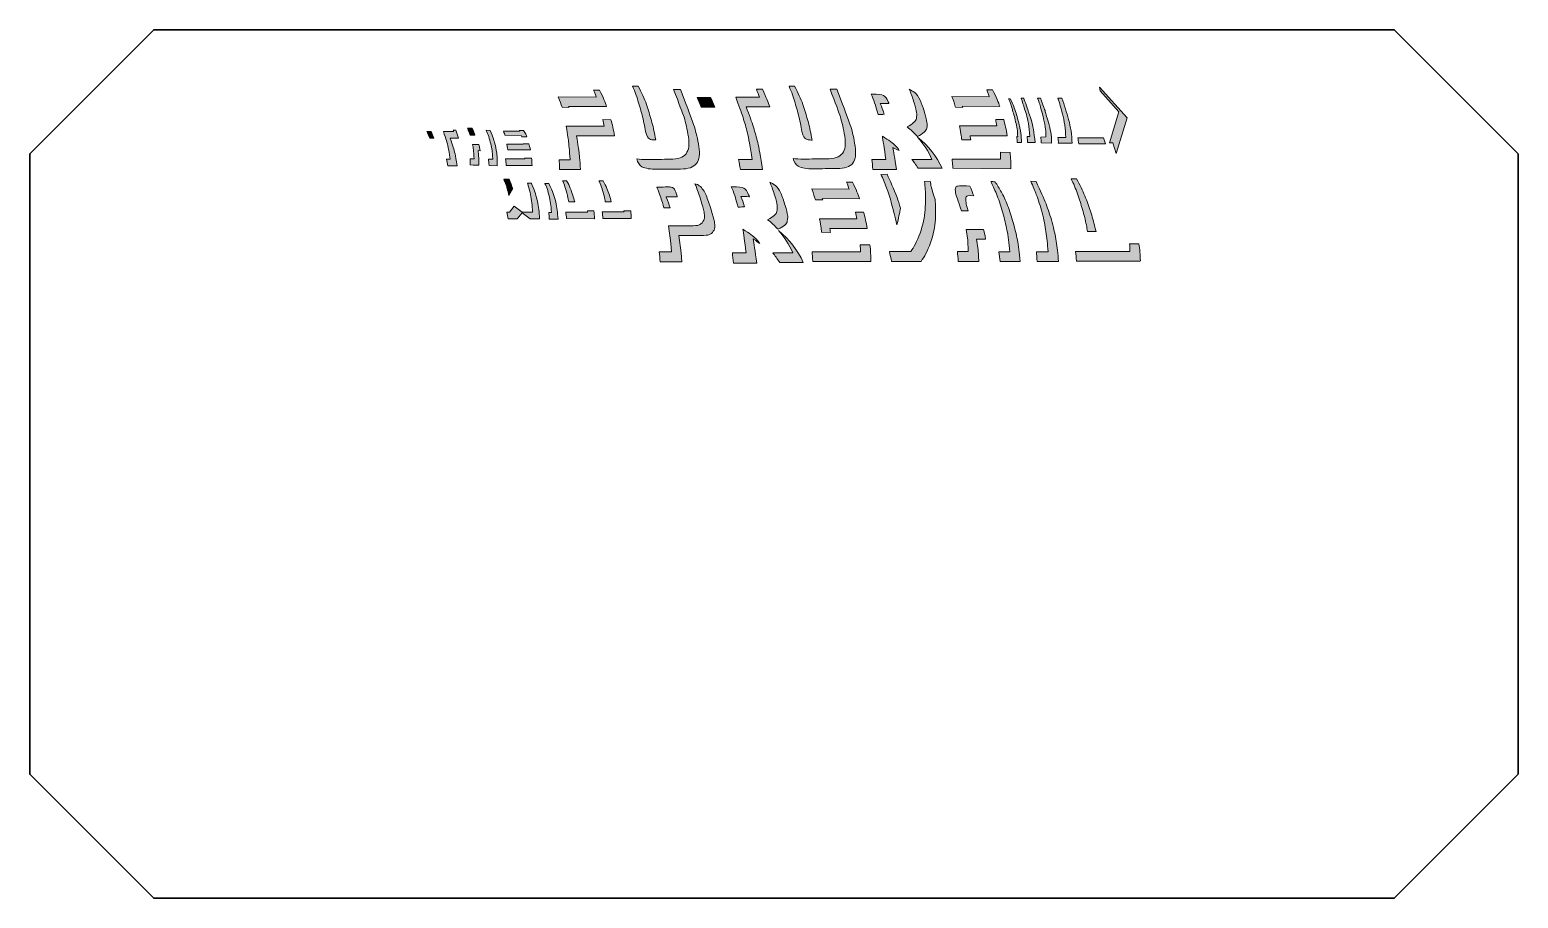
# Model space of a CAD drawing. Extents: x 6 to 143, y -103 to -23.
import ezdxf

# ---------------------------------------------------------------- set-up
doc = ezdxf.new("R2010")
doc.units = 0
doc.header["$MEASUREMENT"] = 0
doc.layers.add('EdgeTop', color=7, linetype='Continuous', lineweight=0)
doc.layers.add('VoidF-Title', color=7, linetype='Continuous', lineweight=0)

# ---------------------------------------------------------------- blocks, each defined once
blk = doc.blocks.new('Block_0')
at = {"layer": 'VoidF-Title', "true_color": 0xf6bc5b, "transparency": 33554687}
h = blk.add_hatch(color=31, dxfattribs=at)
h.dxf.hatch_style = 2
edge = h.paths.add_edge_path()
edge.add_spline(control_points=[(57.91, -29.05), (57.91, -29.05), (54.4, -29.02), (54.4, -29.02), (54.58, -29.51), (54.66, -29.66), (54.76, -29.99), (54.76, -29.99), (55.39, -30.01), (55.39, -30.01), (55.35, -29.9), (55.4, -30.03), (55.36, -29.92), (55.36, -29.92), (58.86, -29.94), (58.86, -29.94), (58.75, -29.58), (58.54, -29.07), (58.22, -28.42), (58.03, -28.42), (57.85, -28.42), (57.67, -28.42), (57.77, -28.66), (57.85, -28.88), (57.91, -29.05)], knot_values=[0, 0, 0, 0, 1, 1, 1, 2, 2, 2, 3, 3, 3, 4, 4, 4, 5, 5, 5, 6, 6, 6, 7, 7, 7, 8, 8, 8, 8], degree=3, periodic=0)
h = blk.add_hatch(color=31, dxfattribs=at)
h.dxf.hatch_style = 2
edge = h.paths.add_edge_path()
edge.add_spline(control_points=[(61.57, -28.83), (61.74, -29.34), (61.89, -29.83), (62.03, -30.32), (62.17, -30.8), (62.29, -31.32), (62.38, -31.86), (62.47, -32.41), (62.58, -32.73), (62.71, -32.84), (62.84, -32.94), (62.99, -32.99), (63.16, -33), (63.24, -33.01), (63.31, -33.01), (63.39, -33.01), (63.37, -32.93), (63.35, -32.85), (63.34, -32.76), (63.25, -32.21), (63.13, -31.7), (62.99, -31.21), (62.85, -30.72), (62.7, -30.23), (62.53, -29.73), (62.36, -29.22), (62.1, -28.66), (61.76, -28.04), (61.76, -28.04), (61.26, -28.05), (61.26, -28.05), (61.38, -28.32), (61.49, -28.59), (61.57, -28.83)], knot_values=[0, 0, 0, 0, 1, 1, 1, 2, 2, 2, 3, 3, 3, 4, 4, 4, 5, 5, 5, 6, 6, 6, 7, 7, 7, 8, 8, 8, 9, 9, 9, 10, 10, 10, 11, 11, 11, 11], degree=3, periodic=0)
h = blk.add_hatch(color=31, dxfattribs=at)
h.dxf.hatch_style = 2
edge = h.paths.add_edge_path()
edge.add_spline(control_points=[(67.36, -33.61), (67.25, -32.9), (67.11, -32.31), (66.95, -31.81), (66.79, -31.32), (66.36, -30.17), (65.66, -28.36), (65.66, -28.36), (65.04, -28.36), (65.04, -28.36), (65.54, -29.66), (65.86, -30.52), (66, -30.92), (66.16, -31.41), (66.29, -32.01), (66.4, -32.72), (66.51, -33.42), (66.44, -33.94), (66.18, -34.28), (65.93, -34.62), (65.44, -34.79), (64.72, -34.79), (64, -34.79), (63.3, -34.8), (62.62, -34.81), (62.23, -34.82), (61.91, -34.79), (61.65, -34.74), (61.73, -35.09), (61.88, -35.33), (62.12, -35.47), (62.41, -35.64), (62.9, -35.71), (63.57, -35.7), (64.25, -35.69), (64.95, -35.69), (65.68, -35.69), (66.4, -35.69), (66.89, -35.52), (67.14, -35.18), (67.4, -34.84), (67.47, -34.31), (67.36, -33.61)], knot_values=[0, 0, 0, 0, 1, 1, 1, 2, 2, 2, 3, 3, 3, 4, 4, 4, 5, 5, 5, 6, 6, 6, 7, 7, 7, 8, 8, 8, 9, 9, 9, 10, 10, 10, 11, 11, 11, 12, 12, 12, 13, 13, 13, 14, 14, 14, 14], degree=3, periodic=0)
h = blk.add_hatch(color=31, dxfattribs=at)
h.dxf.hatch_style = 2
edge = h.paths.add_edge_path()
edge.add_spline(control_points=[(72.39, -31.83), (72.24, -31.35), (72.01, -30.73), (71.72, -29.96), (71.72, -29.96), (73.91, -29.96), (73.91, -29.96), (73.76, -29.57), (73.54, -29.03), (73.24, -28.34), (73.24, -28.34), (72.66, -28.34), (72.66, -28.34), (72.78, -28.62), (72.88, -28.86), (72.95, -29.06), (72.95, -29.06), (70.76, -29.06), (70.76, -29.06), (71.05, -29.83), (71.28, -30.46), (71.43, -30.94), (71.58, -31.42), (71.72, -31.88), (71.83, -32.34), (71.95, -32.8), (72.09, -33.63), (72.26, -34.82), (72.26, -34.82), (71.02, -34.82), (71.02, -34.82), (71.08, -35.11), (71.13, -35.41), (71.19, -35.72), (71.19, -35.72), (73.22, -35.72), (73.22, -35.72), (73.05, -34.52), (72.9, -33.69), (72.79, -33.23), (72.68, -32.78), (72.54, -32.31), (72.39, -31.83)], knot_values=[0, 0, 0, 0, 1, 1, 1, 2, 2, 2, 3, 3, 3, 4, 4, 4, 5, 5, 5, 6, 6, 6, 7, 7, 7, 8, 8, 8, 9, 9, 9, 10, 10, 10, 11, 11, 11, 12, 12, 12, 13, 13, 13, 14, 14, 14, 14], degree=3, periodic=0)
h = blk.add_hatch(color=31, dxfattribs=at)
h.dxf.hatch_style = 2
edge = h.paths.add_edge_path()
edge.add_spline(control_points=[(75.98, -28.84), (76.15, -29.34), (76.3, -29.84), (76.44, -30.32), (76.58, -30.81), (76.7, -31.32), (76.79, -31.87), (76.88, -32.41), (76.99, -32.74), (77.12, -32.84), (77.25, -32.94), (77.4, -33), (77.57, -33.01), (77.65, -33.01), (77.72, -33.01), (77.8, -33.02), (77.78, -32.94), (77.76, -32.85), (77.75, -32.76), (77.65, -32.21), (77.54, -31.7), (77.4, -31.21), (77.26, -30.73), (77.11, -30.23), (76.94, -29.73), (76.77, -29.23), (76.51, -28.67), (76.17, -28.04), (76.17, -28.04), (75.67, -28.05), (75.67, -28.05), (75.79, -28.33), (75.9, -28.59), (75.98, -28.84)], knot_values=[0, 0, 0, 0, 1, 1, 1, 2, 2, 2, 3, 3, 3, 4, 4, 4, 5, 5, 5, 6, 6, 6, 7, 7, 7, 8, 8, 8, 9, 9, 9, 10, 10, 10, 11, 11, 11, 11], degree=3, periodic=0)
h = blk.add_hatch(color=31, dxfattribs=at)
h.dxf.hatch_style = 2
edge = h.paths.add_edge_path()
edge.add_spline(control_points=[(81.76, -33.57), (81.65, -32.86), (81.52, -32.27), (81.36, -31.77), (81.2, -31.28), (80.76, -30.13), (80.06, -28.32), (80.06, -28.32), (79.45, -28.32), (79.45, -28.32), (79.95, -29.62), (80.27, -30.48), (80.4, -30.88), (80.56, -31.37), (80.69, -31.97), (80.81, -32.68), (80.92, -33.38), (80.84, -33.9), (80.59, -34.24), (80.33, -34.58), (79.84, -34.75), (79.12, -34.75), (78.4, -34.75), (77.7, -34.76), (77.02, -34.77), (76.64, -34.78), (76.32, -34.75), (76.06, -34.7), (76.13, -35.05), (76.28, -35.29), (76.52, -35.43), (76.81, -35.6), (77.3, -35.67), (77.98, -35.66), (78.66, -35.65), (79.36, -35.65), (80.08, -35.65), (80.8, -35.65), (81.29, -35.48), (81.55, -35.14), (81.8, -34.8), (81.87, -34.27), (81.76, -33.57)], knot_values=[0, 0, 0, 0, 1, 1, 1, 2, 2, 2, 3, 3, 3, 4, 4, 4, 5, 5, 5, 6, 6, 6, 7, 7, 7, 8, 8, 8, 9, 9, 9, 10, 10, 10, 11, 11, 11, 12, 12, 12, 13, 13, 13, 14, 14, 14, 14], degree=3, periodic=0)
h = blk.add_hatch(color=31, dxfattribs=at)
h.dxf.hatch_style = 2
edge = h.paths.add_edge_path()
edge.add_spline(control_points=[(84.43, -30.64), (84.29, -30.17), (84.23, -29.99), (84.08, -29.66), (84.5, -29.66), (84.88, -29.66), (84.88, -29.66), (84.88, -29.66), (84.84, -29.54), (84.82, -29.48), (84.69, -29.16), (84.55, -29.01), (84.36, -28.92), (84.18, -28.82), (83.98, -28.78), (83.23, -28.78), (83.47, -29.3), (83.64, -29.77), (83.87, -30.66), (84.15, -30.66), (84.25, -30.65), (84.43, -30.64)], knot_values=[0, 0, 0, 0, 1, 1, 1, 2, 2, 2, 3, 3, 3, 4, 4, 4, 5, 5, 5, 6, 6, 6, 7, 7, 7, 7], degree=3, periodic=0)
h = blk.add_hatch(color=31, dxfattribs=at)
h.dxf.hatch_style = 2
edge = h.paths.add_edge_path()
edge.add_spline(control_points=[(86.8, -28.46), (86.94, -28.79), (87.08, -29.17), (87.2, -29.6), (87.32, -30.03), (87.4, -30.32), (87.42, -30.47), (87.45, -30.62), (87.44, -30.81), (87.4, -31.04), (87.36, -31.27), (87.07, -31.53), (86.54, -31.8), (86.89, -32.08), (87.21, -32.37), (87.5, -32.69), (88.03, -32.42), (88.32, -32.17), (88.36, -31.93), (88.4, -31.7), (88.41, -31.51), (88.38, -31.36), (88.35, -31.21), (88.28, -30.92), (88.16, -30.49), (88.04, -30.06), (87.9, -29.68), (87.75, -29.35), (87.61, -29.01), (87.44, -28.78), (87.26, -28.65), (87.07, -28.52), (86.9, -28.41), (86.74, -28.34), (86.76, -28.38), (86.78, -28.41), (86.8, -28.46)], knot_values=[0, 0, 0, 0, 1, 1, 1, 2, 2, 2, 3, 3, 3, 4, 4, 4, 5, 5, 5, 6, 6, 6, 7, 7, 7, 8, 8, 8, 9, 9, 9, 10, 10, 10, 11, 11, 11, 12, 12, 12, 12], degree=3, periodic=0)
h = blk.add_hatch(color=31, dxfattribs=at)
h.dxf.hatch_style = 2
edge = h.paths.add_edge_path()
edge.add_spline(control_points=[(94.12, -29.04), (94.12, -29.04), (90.68, -29.01), (90.68, -29.01), (90.86, -29.5), (91.02, -30), (91.02, -30), (91.02, -30), (91.67, -30.01), (91.67, -30.01), (91.64, -29.91), (91.68, -30.02), (91.64, -29.9), (91.64, -29.9), (95.08, -29.93), (95.08, -29.93), (94.99, -29.57), (94.77, -29.05), (94.43, -28.38), (94.43, -28.38), (93.89, -28.38), (93.89, -28.38), (94, -28.64), (94.07, -28.86), (94.12, -29.04)], knot_values=[0, 0, 0, 0, 1, 1, 1, 2, 2, 2, 3, 3, 3, 4, 4, 4, 5, 5, 5, 6, 6, 6, 7, 7, 7, 8, 8, 8, 8], degree=3, periodic=0)
h = blk.add_hatch(color=31, dxfattribs=at)
h.dxf.hatch_style = 2
edge = h.paths.add_edge_path()
edge.add_spline(control_points=[(68.45, -29.11), (68.45, -29.11), (67.2, -29.11), (67.2, -29.11), (67.31, -29.36), (67.44, -29.66), (67.58, -30), (67.58, -30), (68.83, -30), (68.83, -30), (68.71, -29.69), (68.59, -29.39), (68.45, -29.11)], knot_values=[0, 0, 0, 0, 1, 1, 1, 2, 2, 2, 3, 3, 3, 4, 4, 4, 4], degree=3, periodic=0)
h = blk.add_hatch(color=31, dxfattribs=at)
h.dxf.hatch_style = 2
edge = h.paths.add_edge_path()
edge.add_spline(control_points=[(56.1, -32.63), (56.1, -32.63), (59.6, -32.63), (59.6, -32.63), (59.5, -32.06), (59.39, -31.56), (59.25, -31.14), (59.25, -31.14), (58.52, -31.13), (58.52, -31.13), (58.57, -31.32), (58.61, -31.52), (58.65, -31.74), (58.65, -31.74), (55.14, -31.74), (55.14, -31.74), (55.27, -32.57), (55.35, -33.06), (55.36, -33.22), (55.38, -33.38), (55.43, -33.92), (55.5, -34.84), (55.5, -34.84), (54.49, -34.84), (54.49, -34.84), (54.5, -35.04), (54.52, -35.34), (54.53, -35.73), (54.53, -35.73), (56.46, -35.73), (56.46, -35.73), (56.39, -34.82), (56.34, -34.28), (56.32, -34.12), (56.3, -33.95), (56.23, -33.46), (56.1, -32.63)], knot_values=[0, 0, 0, 0, 1, 1, 1, 2, 2, 2, 3, 3, 3, 4, 4, 4, 5, 5, 5, 6, 6, 6, 7, 7, 7, 8, 8, 8, 9, 9, 9, 10, 10, 10, 11, 11, 11, 12, 12, 12, 12], degree=3, periodic=0)
h = blk.add_hatch(color=31, dxfattribs=at)
h.dxf.hatch_style = 2
edge = h.paths.add_edge_path()
edge.add_spline(control_points=[(94.83, -31.72), (94.83, -31.72), (91.39, -31.72), (91.39, -31.72), (91.53, -32.53), (91.57, -32.81), (91.58, -33.01), (91.58, -33.01), (92.41, -33.01), (92.41, -33.01), (92.38, -32.83), (92.39, -32.86), (92.35, -32.62), (92.35, -32.62), (95.78, -32.62), (95.78, -32.62), (95.68, -32.05), (95.57, -31.55), (95.45, -31.12), (95.45, -31.12), (94.71, -31.12), (94.71, -31.12), (94.75, -31.31), (94.79, -31.51), (94.83, -31.72)], knot_values=[0, 0, 0, 0, 1, 1, 1, 2, 2, 2, 3, 3, 3, 4, 4, 4, 5, 5, 5, 6, 6, 6, 7, 7, 7, 8, 8, 8, 8], degree=3, periodic=0)
h = blk.add_hatch(color=31, dxfattribs=at)
h.dxf.hatch_style = 2
edge = h.paths.add_edge_path()
edge.add_spline(control_points=[(85.83, -33.99), (85.71, -33.77), (85.64, -33.7), (85.52, -33.58), (85.23, -33.3), (84.91, -33.02), (84.27, -32.67), (84.33, -33.03), (84.44, -33.7), (84.6, -34.82), (84.6, -34.82), (83.3, -34.81), (83.3, -34.81), (83.33, -35.09), (83.37, -35.4), (83.4, -35.72), (83.4, -35.72), (85.56, -35.73), (85.56, -35.73), (85.4, -34.61), (85.3, -34.06), (85.24, -33.7), (85.53, -33.84), (85.58, -33.88), (85.83, -33.99)], knot_values=[0, 0, 0, 0, 1, 1, 1, 2, 2, 2, 3, 3, 3, 4, 4, 4, 5, 5, 5, 6, 6, 6, 7, 7, 7, 8, 8, 8, 8], degree=3, periodic=0)
h = blk.add_hatch(color=31, dxfattribs=at)
h.dxf.hatch_style = 2
edge = h.paths.add_edge_path()
edge.add_spline(control_points=[(87.52, -32.76), (88.08, -33.37), (88.5, -34.06), (88.84, -34.81), (88.84, -34.81), (86.99, -34.81), (86.99, -34.81), (87.19, -35.05), (87.34, -35.24), (87.57, -35.6), (87.57, -35.6), (89.77, -35.61), (89.77, -35.61), (89.25, -34.48), (88.55, -33.58), (87.52, -32.76)], knot_values=[0, 0, 0, 0, 1, 1, 1, 2, 2, 2, 3, 3, 3, 4, 4, 4, 5, 5, 5, 5], degree=3, periodic=0)
h = blk.add_hatch(color=31, dxfattribs=at)
h.dxf.hatch_style = 2
edge = h.paths.add_edge_path()
edge.add_spline(control_points=[(96.12, -35.67), (96.11, -35.16), (96.09, -34.65), (96.04, -34.15), (96.04, -34.15), (95.14, -34.14), (95.14, -34.14), (95.15, -34.35), (95.16, -34.56), (95.16, -34.78), (95.16, -34.78), (90.69, -34.78), (90.69, -34.78), (90.72, -35.05), (90.72, -35.1), (90.75, -35.41), (90.75, -35.41), (90.76, -35.61), (90.76, -35.61), (90.76, -35.61), (96.12, -35.67), (96.12, -35.67)], knot_values=[0, 0, 0, 0, 1, 1, 1, 2, 2, 2, 3, 3, 3, 4, 4, 4, 5, 5, 5, 6, 6, 6, 7, 7, 7, 7], degree=3, periodic=0)
at = {"layer": 'VoidF-Title', "color": 30, "lineweight": 9, "true_color": 0xf38a20}
for points, knots in [([(57.91, -29.05), (57.91, -29.05), (54.4, -29.02), (54.4, -29.02), (54.58, -29.51), (54.66, -29.66), (54.76, -29.99), (54.76, -29.99), (55.39, -30.01), (55.39, -30.01), (55.35, -29.9), (55.4, -30.03), (55.36, -29.92), (55.36, -29.92), (58.86, -29.94), (58.86, -29.94), (58.75, -29.58), (58.54, -29.07), (58.22, -28.42), (58.03, -28.42), (57.85, -28.42), (57.67, -28.42), (57.77, -28.66), (57.85, -28.88), (57.91, -29.05)], [0, 0, 0, 0, 1, 1, 1, 2, 2, 2, 3, 3, 3, 4, 4, 4, 5, 5, 5, 6, 6, 6, 7, 7, 7, 8, 8, 8, 8]), ([(61.57, -28.83), (61.74, -29.34), (61.89, -29.83), (62.03, -30.32), (62.17, -30.8), (62.29, -31.32), (62.38, -31.86), (62.47, -32.41), (62.58, -32.73), (62.71, -32.84), (62.84, -32.94), (62.99, -32.99), (63.16, -33), (63.24, -33.01), (63.31, -33.01), (63.39, -33.01), (63.37, -32.93), (63.35, -32.85), (63.34, -32.76), (63.25, -32.21), (63.13, -31.7), (62.99, -31.21), (62.85, -30.72), (62.7, -30.23), (62.53, -29.73), (62.36, -29.22), (62.1, -28.66), (61.76, -28.04), (61.76, -28.04), (61.26, -28.05), (61.26, -28.05), (61.38, -28.32), (61.49, -28.59), (61.57, -28.83)], [0, 0, 0, 0, 1, 1, 1, 2, 2, 2, 3, 3, 3, 4, 4, 4, 5, 5, 5, 6, 6, 6, 7, 7, 7, 8, 8, 8, 9, 9, 9, 10, 10, 10, 11, 11, 11, 11]), ([(67.36, -33.61), (67.25, -32.9), (67.11, -32.31), (66.95, -31.81), (66.79, -31.32), (66.36, -30.17), (65.66, -28.36), (65.66, -28.36), (65.04, -28.36), (65.04, -28.36), (65.54, -29.66), (65.86, -30.52), (66, -30.92), (66.16, -31.41), (66.29, -32.01), (66.4, -32.72), (66.51, -33.42), (66.44, -33.94), (66.18, -34.28), (65.93, -34.62), (65.44, -34.79), (64.72, -34.79), (64, -34.79), (63.3, -34.8), (62.62, -34.81), (62.23, -34.82), (61.91, -34.79), (61.65, -34.74), (61.73, -35.09), (61.88, -35.33), (62.12, -35.47), (62.41, -35.64), (62.9, -35.71), (63.57, -35.7), (64.25, -35.69), (64.95, -35.69), (65.68, -35.69), (66.4, -35.69), (66.89, -35.52), (67.14, -35.18), (67.4, -34.84), (67.47, -34.31), (67.36, -33.61)], [0, 0, 0, 0, 1, 1, 1, 2, 2, 2, 3, 3, 3, 4, 4, 4, 5, 5, 5, 6, 6, 6, 7, 7, 7, 8, 8, 8, 9, 9, 9, 10, 10, 10, 11, 11, 11, 12, 12, 12, 13, 13, 13, 14, 14, 14, 14]), ([(72.39, -31.83), (72.24, -31.35), (72.01, -30.73), (71.72, -29.96), (71.72, -29.96), (73.91, -29.96), (73.91, -29.96), (73.76, -29.57), (73.54, -29.03), (73.24, -28.34), (73.24, -28.34), (72.66, -28.34), (72.66, -28.34), (72.78, -28.62), (72.88, -28.86), (72.95, -29.06), (72.95, -29.06), (70.76, -29.06), (70.76, -29.06), (71.05, -29.83), (71.28, -30.46), (71.43, -30.94), (71.58, -31.42), (71.72, -31.88), (71.83, -32.34), (71.95, -32.8), (72.09, -33.63), (72.26, -34.82), (72.26, -34.82), (71.02, -34.82), (71.02, -34.82), (71.08, -35.11), (71.13, -35.41), (71.19, -35.72), (71.19, -35.72), (73.22, -35.72), (73.22, -35.72), (73.05, -34.52), (72.9, -33.69), (72.79, -33.23), (72.68, -32.78), (72.54, -32.31), (72.39, -31.83)], [0, 0, 0, 0, 1, 1, 1, 2, 2, 2, 3, 3, 3, 4, 4, 4, 5, 5, 5, 6, 6, 6, 7, 7, 7, 8, 8, 8, 9, 9, 9, 10, 10, 10, 11, 11, 11, 12, 12, 12, 13, 13, 13, 14, 14, 14, 14]), ([(75.98, -28.84), (76.15, -29.34), (76.3, -29.84), (76.44, -30.32), (76.58, -30.81), (76.7, -31.32), (76.79, -31.87), (76.88, -32.41), (76.99, -32.74), (77.12, -32.84), (77.25, -32.94), (77.4, -33), (77.57, -33.01), (77.65, -33.01), (77.72, -33.01), (77.8, -33.02), (77.78, -32.94), (77.76, -32.85), (77.75, -32.76), (77.65, -32.21), (77.54, -31.7), (77.4, -31.21), (77.26, -30.73), (77.11, -30.23), (76.94, -29.73), (76.77, -29.23), (76.51, -28.67), (76.17, -28.04), (76.17, -28.04), (75.67, -28.05), (75.67, -28.05), (75.79, -28.33), (75.9, -28.59), (75.98, -28.84)], [0, 0, 0, 0, 1, 1, 1, 2, 2, 2, 3, 3, 3, 4, 4, 4, 5, 5, 5, 6, 6, 6, 7, 7, 7, 8, 8, 8, 9, 9, 9, 10, 10, 10, 11, 11, 11, 11]), ([(81.76, -33.57), (81.65, -32.86), (81.52, -32.27), (81.36, -31.77), (81.2, -31.28), (80.76, -30.13), (80.06, -28.32), (80.06, -28.32), (79.45, -28.32), (79.45, -28.32), (79.95, -29.62), (80.27, -30.48), (80.4, -30.88), (80.56, -31.37), (80.69, -31.97), (80.81, -32.68), (80.92, -33.38), (80.84, -33.9), (80.59, -34.24), (80.33, -34.58), (79.84, -34.75), (79.12, -34.75), (78.4, -34.75), (77.7, -34.76), (77.02, -34.77), (76.64, -34.78), (76.32, -34.75), (76.06, -34.7), (76.13, -35.05), (76.28, -35.29), (76.52, -35.43), (76.81, -35.6), (77.3, -35.67), (77.98, -35.66), (78.66, -35.65), (79.36, -35.65), (80.08, -35.65), (80.8, -35.65), (81.29, -35.48), (81.55, -35.14), (81.8, -34.8), (81.87, -34.27), (81.76, -33.57)], [0, 0, 0, 0, 1, 1, 1, 2, 2, 2, 3, 3, 3, 4, 4, 4, 5, 5, 5, 6, 6, 6, 7, 7, 7, 8, 8, 8, 9, 9, 9, 10, 10, 10, 11, 11, 11, 12, 12, 12, 13, 13, 13, 14, 14, 14, 14]), ([(84.43, -30.64), (84.29, -30.17), (84.23, -29.99), (84.08, -29.66), (84.5, -29.66), (84.88, -29.66), (84.88, -29.66), (84.88, -29.66), (84.84, -29.54), (84.82, -29.48), (84.69, -29.16), (84.55, -29.01), (84.36, -28.92), (84.18, -28.82), (83.98, -28.78), (83.23, -28.78), (83.47, -29.3), (83.64, -29.77), (83.87, -30.66), (84.15, -30.66), (84.25, -30.65), (84.43, -30.64)], [0, 0, 0, 0, 1, 1, 1, 2, 2, 2, 3, 3, 3, 4, 4, 4, 5, 5, 5, 6, 6, 6, 7, 7, 7, 7]), ([(86.8, -28.46), (86.94, -28.79), (87.08, -29.17), (87.2, -29.6), (87.32, -30.03), (87.4, -30.32), (87.42, -30.47), (87.45, -30.62), (87.44, -30.81), (87.4, -31.04), (87.36, -31.27), (87.07, -31.53), (86.54, -31.8), (86.89, -32.08), (87.21, -32.37), (87.5, -32.69), (88.03, -32.42), (88.32, -32.17), (88.36, -31.93), (88.4, -31.7), (88.41, -31.51), (88.38, -31.36), (88.35, -31.21), (88.28, -30.92), (88.16, -30.49), (88.04, -30.06), (87.9, -29.68), (87.75, -29.35), (87.61, -29.01), (87.44, -28.78), (87.26, -28.65), (87.07, -28.52), (86.9, -28.41), (86.74, -28.34), (86.76, -28.38), (86.78, -28.41), (86.8, -28.46)], [0, 0, 0, 0, 1, 1, 1, 2, 2, 2, 3, 3, 3, 4, 4, 4, 5, 5, 5, 6, 6, 6, 7, 7, 7, 8, 8, 8, 9, 9, 9, 10, 10, 10, 11, 11, 11, 12, 12, 12, 12]), ([(94.12, -29.04), (94.12, -29.04), (90.68, -29.01), (90.68, -29.01), (90.86, -29.5), (91.02, -30), (91.02, -30), (91.02, -30), (91.67, -30.01), (91.67, -30.01), (91.64, -29.91), (91.68, -30.02), (91.64, -29.9), (91.64, -29.9), (95.08, -29.93), (95.08, -29.93), (94.99, -29.57), (94.77, -29.05), (94.43, -28.38), (94.43, -28.38), (93.89, -28.38), (93.89, -28.38), (94, -28.64), (94.07, -28.86), (94.12, -29.04)], [0, 0, 0, 0, 1, 1, 1, 2, 2, 2, 3, 3, 3, 4, 4, 4, 5, 5, 5, 6, 6, 6, 7, 7, 7, 8, 8, 8, 8]), ([(68.45, -29.11), (68.45, -29.11), (67.2, -29.11), (67.2, -29.11), (67.31, -29.36), (67.44, -29.66), (67.58, -30), (67.58, -30), (68.83, -30), (68.83, -30), (68.71, -29.69), (68.59, -29.39), (68.45, -29.11)], [0, 0, 0, 0, 1, 1, 1, 2, 2, 2, 3, 3, 3, 4, 4, 4, 4]), ([(56.1, -32.63), (56.1, -32.63), (59.6, -32.63), (59.6, -32.63), (59.5, -32.06), (59.39, -31.56), (59.25, -31.14), (59.25, -31.14), (58.52, -31.13), (58.52, -31.13), (58.57, -31.32), (58.61, -31.52), (58.65, -31.74), (58.65, -31.74), (55.14, -31.74), (55.14, -31.74), (55.27, -32.57), (55.35, -33.06), (55.36, -33.22), (55.38, -33.38), (55.43, -33.92), (55.5, -34.84), (55.5, -34.84), (54.49, -34.84), (54.49, -34.84), (54.5, -35.04), (54.52, -35.34), (54.53, -35.73), (54.53, -35.73), (56.46, -35.73), (56.46, -35.73), (56.39, -34.82), (56.34, -34.28), (56.32, -34.12), (56.3, -33.95), (56.23, -33.46), (56.1, -32.63)], [0, 0, 0, 0, 1, 1, 1, 2, 2, 2, 3, 3, 3, 4, 4, 4, 5, 5, 5, 6, 6, 6, 7, 7, 7, 8, 8, 8, 9, 9, 9, 10, 10, 10, 11, 11, 11, 12, 12, 12, 12]), ([(94.83, -31.72), (94.83, -31.72), (91.39, -31.72), (91.39, -31.72), (91.53, -32.53), (91.57, -32.81), (91.58, -33.01), (91.58, -33.01), (92.41, -33.01), (92.41, -33.01), (92.38, -32.83), (92.39, -32.86), (92.35, -32.62), (92.35, -32.62), (95.78, -32.62), (95.78, -32.62), (95.68, -32.05), (95.57, -31.55), (95.45, -31.12), (95.45, -31.12), (94.71, -31.12), (94.71, -31.12), (94.75, -31.31), (94.79, -31.51), (94.83, -31.72)], [0, 0, 0, 0, 1, 1, 1, 2, 2, 2, 3, 3, 3, 4, 4, 4, 5, 5, 5, 6, 6, 6, 7, 7, 7, 8, 8, 8, 8]), ([(85.83, -33.99), (85.71, -33.77), (85.64, -33.7), (85.52, -33.58), (85.23, -33.3), (84.91, -33.02), (84.27, -32.67), (84.33, -33.03), (84.44, -33.7), (84.6, -34.82), (84.6, -34.82), (83.3, -34.81), (83.3, -34.81), (83.33, -35.09), (83.37, -35.4), (83.4, -35.72), (83.4, -35.72), (85.56, -35.73), (85.56, -35.73), (85.4, -34.61), (85.3, -34.06), (85.24, -33.7), (85.53, -33.84), (85.58, -33.88), (85.83, -33.99)], [0, 0, 0, 0, 1, 1, 1, 2, 2, 2, 3, 3, 3, 4, 4, 4, 5, 5, 5, 6, 6, 6, 7, 7, 7, 8, 8, 8, 8]), ([(87.52, -32.76), (88.08, -33.37), (88.5, -34.06), (88.84, -34.81), (88.84, -34.81), (86.99, -34.81), (86.99, -34.81), (87.19, -35.05), (87.34, -35.24), (87.57, -35.6), (87.57, -35.6), (89.77, -35.61), (89.77, -35.61), (89.25, -34.48), (88.55, -33.58), (87.52, -32.76)], [0, 0, 0, 0, 1, 1, 1, 2, 2, 2, 3, 3, 3, 4, 4, 4, 5, 5, 5, 5]), ([(96.12, -35.67), (96.11, -35.16), (96.09, -34.65), (96.04, -34.15), (96.04, -34.15), (95.14, -34.14), (95.14, -34.14), (95.15, -34.35), (95.16, -34.56), (95.16, -34.78), (95.16, -34.78), (90.69, -34.78), (90.69, -34.78), (90.72, -35.05), (90.72, -35.1), (90.75, -35.41), (90.75, -35.41), (90.76, -35.61), (90.76, -35.61), (90.76, -35.61), (96.12, -35.67), (96.12, -35.67)], [0, 0, 0, 0, 1, 1, 1, 2, 2, 2, 3, 3, 3, 4, 4, 4, 5, 5, 5, 6, 6, 6, 7, 7, 7, 7])]:
    blk.add_open_spline(points, degree=3, knots=knots, dxfattribs=at)
blk = doc.blocks.new('Block_1')
at = {"layer": 'VoidF-Title', "true_color": 0xf6bc5b, "transparency": 33554687}
h = blk.add_hatch(color=31, dxfattribs=at)
h.dxf.hatch_style = 2
edge = h.paths.add_edge_path()
edge.add_spline(control_points=[(73.95, -37), (74.1, -37.34), (74.23, -37.72), (74.36, -38.15), (74.48, -38.58), (74.55, -38.86), (74.58, -39.01), (74.6, -39.17), (74.6, -39.36), (74.55, -39.59), (74.51, -39.82), (74.23, -40.08), (73.7, -40.35), (74.05, -40.63), (74.37, -40.92), (74.66, -41.24), (75.19, -40.97), (75.47, -40.72), (75.51, -40.48), (75.55, -40.25), (75.56, -40.06), (75.54, -39.91), (75.51, -39.76), (75.44, -39.47), (75.31, -39.04), (75.19, -38.61), (75.06, -38.23), (74.91, -37.9), (74.76, -37.56), (74.6, -37.33), (74.41, -37.2), (74.23, -37.07), (74.06, -36.96), (73.89, -36.89), (73.91, -36.93), (73.93, -36.96), (73.95, -37)], knot_values=[0, 0, 0, 0, 1, 1, 1, 2, 2, 2, 3, 3, 3, 4, 4, 4, 5, 5, 5, 6, 6, 6, 7, 7, 7, 8, 8, 8, 9, 9, 9, 10, 10, 10, 11, 11, 11, 12, 12, 12, 12], degree=3, periodic=0)
h = blk.add_hatch(color=31, dxfattribs=at)
h.dxf.hatch_style = 2
edge = h.paths.add_edge_path()
edge.add_spline(control_points=[(81.2, -37.55), (81.2, -37.55), (77.77, -37.52), (77.77, -37.52), (77.94, -38.01), (78, -38.19), (78.1, -38.51), (78.1, -38.51), (78.77, -38.52), (78.77, -38.52), (78.73, -38.42), (78.77, -38.53), (78.72, -38.41), (78.72, -38.41), (82.16, -38.44), (82.16, -38.44), (82.07, -38.08), (81.85, -37.56), (81.51, -36.89), (81.51, -36.89), (80.97, -36.89), (80.97, -36.89), (81.08, -37.15), (81.16, -37.37), (81.2, -37.55)], knot_values=[0, 0, 0, 0, 1, 1, 1, 2, 2, 2, 3, 3, 3, 4, 4, 4, 5, 5, 5, 6, 6, 6, 7, 7, 7, 8, 8, 8, 8], degree=3, periodic=0)
h = blk.add_hatch(color=31, dxfattribs=at)
h.dxf.hatch_style = 2
edge = h.paths.add_edge_path()
edge.add_spline(control_points=[(84.65, -37.42), (84.97, -38.23), (85.28, -39.36), (85.6, -40.82), (85.77, -40.22), (85.86, -39.71), (85.93, -39.29), (85.82, -38.92), (85.74, -38.59), (85.62, -38.3), (85.31, -37.49), (85, -36.78), (84.7, -36.17), (84.7, -36.17), (84.14, -36.18), (84.14, -36.18), (84.31, -36.56), (84.48, -36.97), (84.65, -37.42)], knot_values=[0, 0, 0, 0, 1, 1, 1, 2, 2, 2, 3, 3, 3, 4, 4, 4, 5, 5, 5, 6, 6, 6, 6], degree=3, periodic=0)
h = blk.add_hatch(color=31, dxfattribs=at)
h.dxf.hatch_style = 2
edge = h.paths.add_edge_path()
edge.add_spline(control_points=[(89.13, -38.48), (89.13, -38.48), (88.99, -38.06), (88.99, -38.06), (88.99, -38.06), (88.76, -37.28), (88.76, -37.28), (88.76, -37.28), (88.69, -36.89), (88.68, -36.81), (88.68, -36.81), (88.16, -36.83), (88.16, -36.83), (88.18, -37.08), (88.21, -37.32), (88.22, -37.56), (88.25, -38.09), (88.25, -38.7), (88.21, -39.42), (88.17, -40.13), (88.01, -40.85), (87.74, -41.59), (87.47, -42.33), (87.18, -42.9), (86.88, -43.29), (86.88, -43.29), (84.92, -43.29), (84.92, -43.29), (84.99, -43.59), (85.06, -43.89), (85.12, -44.19), (85.12, -44.19), (87.83, -44.19), (87.83, -44.19), (88.14, -43.79), (88.43, -43.23), (88.7, -42.48), (88.97, -41.74), (89.13, -41.02), (89.17, -40.31), (89.21, -39.6), (89.13, -38.48), (89.13, -38.48)], knot_values=[0, 0, 0, 0, 1, 1, 1, 2, 2, 2, 3, 3, 3, 4, 4, 4, 5, 5, 5, 6, 6, 6, 7, 7, 7, 8, 8, 8, 9, 9, 9, 10, 10, 10, 11, 11, 11, 12, 12, 12, 13, 13, 13, 14, 14, 14, 14], degree=3, periodic=0)
h = blk.add_hatch(color=31, dxfattribs=at)
h.dxf.hatch_style = 2
edge = h.paths.add_edge_path()
edge.add_spline(control_points=[(96.71, -42.21), (96.61, -41.71), (96.48, -41.18), (96.33, -40.62), (96.18, -40.07), (96, -39.54), (95.81, -39.05), (95.61, -38.55), (95.42, -38.14), (95.24, -37.81), (95.05, -37.48), (94.86, -37.16), (94.65, -36.86), (94.51, -36.85), (94.39, -36.83), (94.25, -36.83), (94.27, -36.85), (94.31, -36.94), (94.32, -36.97), (94.51, -37.3), (94.65, -37.66), (94.85, -38.15), (95.04, -38.65), (95.22, -39.17), (95.37, -39.73), (95.53, -40.28), (95.65, -40.81), (95.75, -41.32), (95.85, -41.82), (95.94, -42.49), (96.02, -43.31), (96.02, -43.31), (95.01, -43.31), (95.01, -43.31), (95.01, -43.31), (95.13, -44.2), (95.13, -44.2), (95.13, -44.2), (96.97, -44.2), (96.97, -44.2), (96.89, -43.38), (96.8, -42.72), (96.71, -42.21)], knot_values=[0, 0, 0, 0, 1, 1, 1, 2, 2, 2, 3, 3, 3, 4, 4, 4, 5, 5, 5, 6, 6, 6, 7, 7, 7, 8, 8, 8, 9, 9, 9, 10, 10, 10, 11, 11, 11, 12, 12, 12, 13, 13, 13, 14, 14, 14, 14], degree=3, periodic=0)
h = blk.add_hatch(color=31, dxfattribs=at)
h.dxf.hatch_style = 2
edge = h.paths.add_edge_path()
edge.add_spline(control_points=[(100.29, -42.34), (100.21, -41.81), (100.08, -41.23), (99.91, -40.6), (99.74, -39.97), (99.55, -39.41), (99.35, -38.9), (99.15, -38.4), (98.84, -37.7), (98.43, -36.82), (98.43, -36.82), (97.94, -36.8), (97.94, -36.8), (98.16, -37.28), (98.32, -37.7), (98.45, -38.02), (98.65, -38.53), (98.82, -39.08), (98.99, -39.71), (99.16, -40.33), (99.25, -40.92), (99.33, -41.45), (99.42, -41.98), (99.49, -42.6), (99.54, -43.3), (99.54, -43.3), (98.47, -43.3), (98.47, -43.3), (98.49, -43.57), (98.51, -43.87), (98.52, -44.19), (98.52, -44.19), (100.5, -44.19), (100.5, -44.19), (100.45, -43.49), (100.38, -42.88), (100.29, -42.34)], knot_values=[0, 0, 0, 0, 1, 1, 1, 2, 2, 2, 3, 3, 3, 4, 4, 4, 5, 5, 5, 6, 6, 6, 7, 7, 7, 8, 8, 8, 9, 9, 9, 10, 10, 10, 11, 11, 11, 12, 12, 12, 12], degree=3, periodic=0)
h = blk.add_hatch(color=31, dxfattribs=at)
h.dxf.hatch_style = 2
edge = h.paths.add_edge_path()
edge.add_spline(control_points=[(101.97, -37.25), (102.17, -37.74), (102.34, -38.22), (102.49, -38.69), (102.64, -39.16), (102.78, -39.65), (102.91, -40.14), (103.03, -40.64), (103.12, -41.07), (103.16, -41.44), (103.16, -41.44), (103.96, -41.45), (103.96, -41.45), (103.93, -41.32), (103.9, -41.18), (103.86, -41.04), (103.74, -40.54), (103.6, -40.06), (103.45, -39.58), (103.3, -39.11), (103.12, -38.63), (102.92, -38.15), (102.72, -37.66), (102.47, -37.14), (102.17, -36.59), (102.17, -36.59), (101.66, -36.58), (101.66, -36.58), (101.77, -36.81), (101.88, -37.04), (101.97, -37.25)], knot_values=[0, 0, 0, 0, 1, 1, 1, 2, 2, 2, 3, 3, 3, 4, 4, 4, 5, 5, 5, 6, 6, 6, 7, 7, 7, 8, 8, 8, 9, 9, 9, 10, 10, 10, 10], degree=3, periodic=0)
h = blk.add_hatch(color=31, dxfattribs=at)
h.dxf.hatch_style = 2
edge = h.paths.add_edge_path()
edge.add_spline(control_points=[(64.16, -39.26), (64.41, -39.26), (64.53, -39.26), (64.72, -39.26), (64.6, -38.88), (64.54, -38.72), (64.35, -38.27), (64.35, -38.27), (64.35, -38.25), (64.35, -38.25), (64.88, -38.23), (65.37, -38.24), (65.37, -38.24), (65.37, -38.24), (65.24, -37.81), (65.19, -37.68), (65.12, -37.49), (64.96, -37.38), (64.8, -37.35), (64.65, -37.32), (64.41, -37.34), (63.49, -37.36), (63.49, -37.36), (63.53, -37.45), (63.53, -37.45), (63.75, -37.97), (63.87, -38.35), (64, -38.77), (64.12, -39.2), (64.12, -39.2), (64.16, -39.26)], knot_values=[0, 0, 0, 0, 1, 1, 1, 2, 2, 2, 3, 3, 3, 4, 4, 4, 5, 5, 5, 6, 6, 6, 7, 7, 7, 8, 8, 8, 9, 9, 9, 10, 10, 10, 10], degree=3, periodic=0)
h = blk.add_hatch(color=31, dxfattribs=at)
h.dxf.hatch_style = 2
edge = h.paths.add_edge_path()
edge.add_spline(control_points=[(68.77, -40.44), (68.74, -40.29), (68.64, -39.95), (68.49, -39.43), (68.33, -38.92), (68.18, -38.47), (68.03, -38.1), (67.89, -37.73), (67.67, -37.44), (67.4, -37.22), (67.3, -37.15), (67.17, -37.08), (67, -37.04), (67.02, -37.09), (67.05, -37.15), (67.08, -37.21), (67.22, -37.58), (67.38, -38.02), (67.53, -38.54), (67.69, -39.06), (67.78, -39.39), (67.82, -39.55), (67.85, -39.7), (67.87, -39.87), (67.88, -40.04), (67.89, -40.21), (67.85, -40.37), (67.74, -40.53), (67.63, -40.69), (67.49, -40.8), (67.33, -40.86), (67.17, -40.92), (66.24, -40.94), (64.56, -40.92), (64.56, -40.92), (64.79, -42.52), (64.79, -42.52), (64.79, -42.52), (64.84, -43.32), (64.84, -43.32), (64.84, -43.32), (63.7, -43.32), (63.7, -43.32), (63.74, -43.6), (63.77, -43.9), (63.8, -44.22), (63.8, -44.22), (63.86, -44.22), (63.86, -44.22), (63.86, -44.22), (65.79, -44.22), (65.79, -44.22), (65.79, -44.22), (65.74, -43.42), (65.74, -43.42), (65.74, -43.42), (65.52, -41.82), (65.52, -41.82), (67.2, -41.83), (68.12, -41.81), (68.29, -41.75), (68.45, -41.69), (68.59, -41.58), (68.69, -41.42), (68.8, -41.27), (68.85, -41.1), (68.84, -40.93), (68.83, -40.76), (68.81, -40.6), (68.77, -40.44)], knot_values=[0, 0, 0, 0, 1, 1, 1, 2, 2, 2, 3, 3, 3, 4, 4, 4, 5, 5, 5, 6, 6, 6, 7, 7, 7, 8, 8, 8, 9, 9, 9, 10, 10, 10, 11, 11, 11, 12, 12, 12, 13, 13, 13, 14, 14, 14, 15, 15, 15, 16, 16, 16, 17, 17, 17, 18, 18, 18, 19, 19, 19, 20, 20, 20, 21, 21, 21, 22, 22, 22, 23, 23, 23, 23], degree=3, periodic=0)
h = blk.add_hatch(color=31, dxfattribs=at)
h.dxf.hatch_style = 2
edge = h.paths.add_edge_path()
edge.add_spline(control_points=[(71.58, -39.17), (71.43, -38.7), (71.37, -38.55), (71.22, -38.22), (71.64, -38.22), (72.03, -38.24), (72.03, -38.24), (72.03, -38.24), (71.96, -38.11), (71.94, -38.05), (71.81, -37.73), (71.7, -37.55), (71.52, -37.45), (71.33, -37.36), (71.1, -37.32), (70.35, -37.32), (70.59, -37.84), (70.74, -38.31), (70.97, -39.2), (71.26, -39.18), (71.4, -39.18), (71.58, -39.17)], knot_values=[0, 0, 0, 0, 1, 1, 1, 2, 2, 2, 3, 3, 3, 4, 4, 4, 5, 5, 5, 6, 6, 6, 7, 7, 7, 7], degree=3, periodic=0)
h = blk.add_hatch(color=31, dxfattribs=at)
h.dxf.hatch_style = 2
edge = h.paths.add_edge_path()
edge.add_spline(control_points=[(92.17, -39.54), (92.01, -39.06), (92.01, -38.95), (91.98, -38.79), (91.93, -38.55), (91.94, -38.36), (92, -38.24), (92.05, -38.15), (92.13, -38.13), (92.69, -38.14), (92.59, -37.91), (92.49, -37.62), (92.33, -37.27), (91.4, -37.2), (91.11, -37.22), (91.04, -37.35), (90.98, -37.47), (90.98, -37.66), (91.02, -37.9), (91.07, -38.15), (91.22, -38.55), (91.56, -39.54), (91.56, -39.54), (92.17, -39.54), (92.17, -39.54)], knot_values=[0, 0, 0, 0, 1, 1, 1, 2, 2, 2, 3, 3, 3, 4, 4, 4, 5, 5, 5, 6, 6, 6, 7, 7, 7, 8, 8, 8, 8], degree=3, periodic=0)
h = blk.add_hatch(color=31, dxfattribs=at)
h.dxf.hatch_style = 2
edge = h.paths.add_edge_path()
edge.add_spline(control_points=[(81.91, -40.26), (81.91, -40.26), (78.48, -40.26), (78.48, -40.26), (78.61, -41.07), (78.66, -41.31), (78.67, -41.51), (78.67, -41.51), (79.49, -41.52), (79.49, -41.52), (79.46, -41.34), (79.47, -41.39), (79.43, -41.15), (79.43, -41.15), (82.87, -41.15), (82.87, -41.15), (82.77, -40.59), (82.66, -40.09), (82.54, -39.66), (82.54, -39.66), (81.8, -39.66), (81.8, -39.66), (81.84, -39.85), (81.88, -40.05), (81.91, -40.26)], knot_values=[0, 0, 0, 0, 1, 1, 1, 2, 2, 2, 3, 3, 3, 4, 4, 4, 5, 5, 5, 6, 6, 6, 7, 7, 7, 8, 8, 8, 8], degree=3, periodic=0)
h = blk.add_hatch(color=31, dxfattribs=at)
h.dxf.hatch_style = 2
edge = h.paths.add_edge_path()
edge.add_spline(control_points=[(72.98, -42.56), (72.84, -42.35), (72.78, -42.27), (72.66, -42.15), (72.37, -41.87), (72.05, -41.59), (71.41, -41.24), (71.47, -41.6), (71.57, -42.3), (71.73, -43.42), (71.73, -43.42), (70.45, -43.42), (70.45, -43.42), (70.48, -43.69), (70.51, -44.03), (70.55, -44.35), (70.55, -44.35), (72.7, -44.35), (72.7, -44.35), (72.54, -43.23), (72.43, -42.49), (72.37, -42.13), (72.69, -42.31), (72.75, -42.41), (72.98, -42.56)], knot_values=[0, 0, 0, 0, 1, 1, 1, 2, 2, 2, 3, 3, 3, 4, 4, 4, 5, 5, 5, 6, 6, 6, 7, 7, 7, 8, 8, 8, 8], degree=3, periodic=0)
h = blk.add_hatch(color=31, dxfattribs=at)
h.dxf.hatch_style = 2
edge = h.paths.add_edge_path()
edge.add_spline(control_points=[(74.7, -41.36), (75.26, -41.97), (75.68, -42.66), (76.02, -43.4), (76.02, -43.4), (74.17, -43.4), (74.17, -43.4), (74.37, -43.65), (74.58, -43.94), (74.82, -44.29), (74.82, -44.29), (76.98, -44.29), (76.98, -44.29), (76.46, -43.16), (75.72, -42.18), (74.7, -41.36)], knot_values=[0, 0, 0, 0, 1, 1, 1, 2, 2, 2, 3, 3, 3, 4, 4, 4, 5, 5, 5, 5], degree=3, periodic=0)
h = blk.add_hatch(color=31, dxfattribs=at)
h.dxf.hatch_style = 2
edge = h.paths.add_edge_path()
edge.add_spline(control_points=[(92.95, -42.15), (92.95, -42.15), (93.77, -42.15), (93.77, -42.15), (93.77, -42.15), (93.73, -41.85), (93.73, -41.85), (93.73, -41.85), (93.6, -41.27), (93.6, -41.27), (93.6, -41.27), (91.99, -41.26), (91.99, -41.26), (91.99, -41.26), (92.15, -42.24), (92.15, -42.24), (92.15, -42.24), (92.19, -43.29), (92.19, -43.29), (92.19, -43.29), (91.18, -43.29), (91.18, -43.29), (91.21, -43.57), (91.23, -43.86), (91.26, -44.19), (91.26, -44.19), (93.15, -44.19), (93.15, -44.19), (93.15, -44.19), (93.11, -43.14), (93.11, -43.14), (93.11, -43.14), (92.95, -42.15), (92.95, -42.15)], knot_values=[0, 0, 0, 0, 1, 1, 1, 2, 2, 2, 3, 3, 3, 4, 4, 4, 5, 5, 5, 6, 6, 6, 7, 7, 7, 8, 8, 8, 9, 9, 9, 10, 10, 10, 11, 11, 11, 11], degree=3, periodic=0)
h = blk.add_hatch(color=31, dxfattribs=at)
h.dxf.hatch_style = 2
edge = h.paths.add_edge_path()
edge.add_spline(control_points=[(83.21, -44.2), (83.21, -43.69), (83.18, -43.18), (83.13, -42.67), (83.13, -42.67), (82.23, -42.66), (82.23, -42.66), (82.24, -42.88), (82.25, -43.09), (82.26, -43.3), (82.26, -43.3), (77.79, -43.3), (77.79, -43.3), (77.81, -43.57), (77.84, -43.86), (77.86, -44.16), (77.86, -44.16), (77.86, -44.2), (77.86, -44.2), (77.86, -44.2), (83.21, -44.2), (83.21, -44.2)], knot_values=[0, 0, 0, 0, 1, 1, 1, 2, 2, 2, 3, 3, 3, 4, 4, 4, 5, 5, 5, 6, 6, 6, 7, 7, 7, 7], degree=3, periodic=0)
h = blk.add_hatch(color=31, dxfattribs=at)
h.dxf.hatch_style = 2
edge = h.paths.add_edge_path()
edge.add_spline(control_points=[(107.91, -42.57), (107.91, -42.57), (107.05, -42.57), (107.05, -42.57), (107.06, -42.79), (107.08, -43.02), (107.08, -43.26), (107.08, -43.26), (107.04, -43.29), (107.04, -43.29), (107.04, -43.29), (102.07, -43.29), (102.07, -43.29), (102.1, -43.56), (102.13, -43.84), (102.16, -44.18), (102.16, -44.18), (102.23, -44.18), (102.23, -44.18), (102.23, -44.18), (108, -44.18), (108, -44.18), (108, -44.18), (108.04, -44.15), (108.04, -44.15), (108.03, -43.59), (107.98, -43.07), (107.91, -42.57)], knot_values=[0, 0, 0, 0, 1, 1, 1, 2, 2, 2, 3, 3, 3, 4, 4, 4, 5, 5, 5, 6, 6, 6, 7, 7, 7, 8, 8, 8, 9, 9, 9, 9], degree=3, periodic=0)
at = {"layer": 'VoidF-Title', "color": 30, "lineweight": 9, "true_color": 0xf38a20}
for points, knots in [([(73.95, -37), (74.1, -37.34), (74.23, -37.72), (74.36, -38.15), (74.48, -38.58), (74.55, -38.86), (74.58, -39.01), (74.6, -39.17), (74.6, -39.36), (74.55, -39.59), (74.51, -39.82), (74.23, -40.08), (73.7, -40.35), (74.05, -40.63), (74.37, -40.92), (74.66, -41.24), (75.19, -40.97), (75.47, -40.72), (75.51, -40.48), (75.55, -40.25), (75.56, -40.06), (75.54, -39.91), (75.51, -39.76), (75.44, -39.47), (75.31, -39.04), (75.19, -38.61), (75.06, -38.23), (74.91, -37.9), (74.76, -37.56), (74.6, -37.33), (74.41, -37.2), (74.23, -37.07), (74.06, -36.96), (73.89, -36.89), (73.91, -36.93), (73.93, -36.96), (73.95, -37)], [0, 0, 0, 0, 1, 1, 1, 2, 2, 2, 3, 3, 3, 4, 4, 4, 5, 5, 5, 6, 6, 6, 7, 7, 7, 8, 8, 8, 9, 9, 9, 10, 10, 10, 11, 11, 11, 12, 12, 12, 12]), ([(81.2, -37.55), (81.2, -37.55), (77.77, -37.52), (77.77, -37.52), (77.94, -38.01), (78, -38.19), (78.1, -38.51), (78.1, -38.51), (78.77, -38.52), (78.77, -38.52), (78.73, -38.42), (78.77, -38.53), (78.72, -38.41), (78.72, -38.41), (82.16, -38.44), (82.16, -38.44), (82.07, -38.08), (81.85, -37.56), (81.51, -36.89), (81.51, -36.89), (80.97, -36.89), (80.97, -36.89), (81.08, -37.15), (81.16, -37.37), (81.2, -37.55)], [0, 0, 0, 0, 1, 1, 1, 2, 2, 2, 3, 3, 3, 4, 4, 4, 5, 5, 5, 6, 6, 6, 7, 7, 7, 8, 8, 8, 8]), ([(84.65, -37.42), (84.97, -38.23), (85.28, -39.36), (85.6, -40.82), (85.77, -40.22), (85.86, -39.71), (85.93, -39.29), (85.82, -38.92), (85.74, -38.59), (85.62, -38.3), (85.31, -37.49), (85, -36.78), (84.7, -36.17), (84.7, -36.17), (84.14, -36.18), (84.14, -36.18), (84.31, -36.56), (84.48, -36.97), (84.65, -37.42)], [0, 0, 0, 0, 1, 1, 1, 2, 2, 2, 3, 3, 3, 4, 4, 4, 5, 5, 5, 6, 6, 6, 6]), ([(89.13, -38.48), (89.13, -38.48), (88.99, -38.06), (88.99, -38.06), (88.99, -38.06), (88.76, -37.28), (88.76, -37.28), (88.76, -37.28), (88.69, -36.89), (88.68, -36.81), (88.68, -36.81), (88.16, -36.83), (88.16, -36.83), (88.18, -37.08), (88.21, -37.32), (88.22, -37.56), (88.25, -38.09), (88.25, -38.7), (88.21, -39.42), (88.17, -40.13), (88.01, -40.85), (87.74, -41.59), (87.47, -42.33), (87.18, -42.9), (86.88, -43.29), (86.88, -43.29), (84.92, -43.29), (84.92, -43.29), (84.99, -43.59), (85.06, -43.89), (85.12, -44.19), (85.12, -44.19), (87.83, -44.19), (87.83, -44.19), (88.14, -43.79), (88.43, -43.23), (88.7, -42.48), (88.97, -41.74), (89.13, -41.02), (89.17, -40.31), (89.21, -39.6), (89.13, -38.48), (89.13, -38.48)], [0, 0, 0, 0, 1, 1, 1, 2, 2, 2, 3, 3, 3, 4, 4, 4, 5, 5, 5, 6, 6, 6, 7, 7, 7, 8, 8, 8, 9, 9, 9, 10, 10, 10, 11, 11, 11, 12, 12, 12, 13, 13, 13, 14, 14, 14, 14]), ([(96.71, -42.21), (96.61, -41.71), (96.48, -41.18), (96.33, -40.62), (96.18, -40.07), (96, -39.54), (95.81, -39.05), (95.61, -38.55), (95.42, -38.14), (95.24, -37.81), (95.05, -37.48), (94.86, -37.16), (94.65, -36.86), (94.51, -36.85), (94.39, -36.83), (94.25, -36.83), (94.27, -36.85), (94.31, -36.94), (94.32, -36.97), (94.51, -37.3), (94.65, -37.66), (94.85, -38.15), (95.04, -38.65), (95.22, -39.17), (95.37, -39.73), (95.53, -40.28), (95.65, -40.81), (95.75, -41.32), (95.85, -41.82), (95.94, -42.49), (96.02, -43.31), (96.02, -43.31), (95.01, -43.31), (95.01, -43.31), (95.01, -43.31), (95.13, -44.2), (95.13, -44.2), (95.13, -44.2), (96.97, -44.2), (96.97, -44.2), (96.89, -43.38), (96.8, -42.72), (96.71, -42.21)], [0, 0, 0, 0, 1, 1, 1, 2, 2, 2, 3, 3, 3, 4, 4, 4, 5, 5, 5, 6, 6, 6, 7, 7, 7, 8, 8, 8, 9, 9, 9, 10, 10, 10, 11, 11, 11, 12, 12, 12, 13, 13, 13, 14, 14, 14, 14]), ([(100.29, -42.34), (100.21, -41.81), (100.08, -41.23), (99.91, -40.6), (99.74, -39.97), (99.55, -39.41), (99.35, -38.9), (99.15, -38.4), (98.84, -37.7), (98.43, -36.82), (98.43, -36.82), (97.94, -36.8), (97.94, -36.8), (98.16, -37.28), (98.32, -37.7), (98.45, -38.02), (98.65, -38.53), (98.82, -39.08), (98.99, -39.71), (99.16, -40.33), (99.25, -40.92), (99.33, -41.45), (99.42, -41.98), (99.49, -42.6), (99.54, -43.3), (99.54, -43.3), (98.47, -43.3), (98.47, -43.3), (98.49, -43.57), (98.51, -43.87), (98.52, -44.19), (98.52, -44.19), (100.5, -44.19), (100.5, -44.19), (100.45, -43.49), (100.38, -42.88), (100.29, -42.34)], [0, 0, 0, 0, 1, 1, 1, 2, 2, 2, 3, 3, 3, 4, 4, 4, 5, 5, 5, 6, 6, 6, 7, 7, 7, 8, 8, 8, 9, 9, 9, 10, 10, 10, 11, 11, 11, 12, 12, 12, 12]), ([(101.97, -37.25), (102.17, -37.74), (102.34, -38.22), (102.49, -38.69), (102.64, -39.16), (102.78, -39.65), (102.91, -40.14), (103.03, -40.64), (103.12, -41.07), (103.16, -41.44), (103.16, -41.44), (103.96, -41.45), (103.96, -41.45), (103.93, -41.32), (103.9, -41.18), (103.86, -41.04), (103.74, -40.54), (103.6, -40.06), (103.45, -39.58), (103.3, -39.11), (103.12, -38.63), (102.92, -38.15), (102.72, -37.66), (102.47, -37.14), (102.17, -36.59), (102.17, -36.59), (101.66, -36.58), (101.66, -36.58), (101.77, -36.81), (101.88, -37.04), (101.97, -37.25)], [0, 0, 0, 0, 1, 1, 1, 2, 2, 2, 3, 3, 3, 4, 4, 4, 5, 5, 5, 6, 6, 6, 7, 7, 7, 8, 8, 8, 9, 9, 9, 10, 10, 10, 10]), ([(64.16, -39.26), (64.41, -39.26), (64.53, -39.26), (64.72, -39.26), (64.6, -38.88), (64.54, -38.72), (64.35, -38.27), (64.35, -38.27), (64.35, -38.25), (64.35, -38.25), (64.88, -38.23), (65.37, -38.24), (65.37, -38.24), (65.37, -38.24), (65.24, -37.81), (65.19, -37.68), (65.12, -37.49), (64.96, -37.38), (64.8, -37.35), (64.65, -37.32), (64.41, -37.34), (63.49, -37.36), (63.49, -37.36), (63.53, -37.45), (63.53, -37.45), (63.75, -37.97), (63.87, -38.35), (64, -38.77), (64.12, -39.2), (64.12, -39.2), (64.16, -39.26)], [0, 0, 0, 0, 1, 1, 1, 2, 2, 2, 3, 3, 3, 4, 4, 4, 5, 5, 5, 6, 6, 6, 7, 7, 7, 8, 8, 8, 9, 9, 9, 10, 10, 10, 10]), ([(68.77, -40.44), (68.74, -40.29), (68.64, -39.95), (68.49, -39.43), (68.33, -38.92), (68.18, -38.47), (68.03, -38.1), (67.89, -37.73), (67.67, -37.44), (67.4, -37.22), (67.3, -37.15), (67.17, -37.08), (67, -37.04), (67.02, -37.09), (67.05, -37.15), (67.08, -37.21), (67.22, -37.58), (67.38, -38.02), (67.53, -38.54), (67.69, -39.06), (67.78, -39.39), (67.82, -39.55), (67.85, -39.7), (67.87, -39.87), (67.88, -40.04), (67.89, -40.21), (67.85, -40.37), (67.74, -40.53), (67.63, -40.69), (67.49, -40.8), (67.33, -40.86), (67.17, -40.92), (66.24, -40.94), (64.56, -40.92), (64.56, -40.92), (64.79, -42.52), (64.79, -42.52), (64.79, -42.52), (64.84, -43.32), (64.84, -43.32), (64.84, -43.32), (63.7, -43.32), (63.7, -43.32), (63.74, -43.6), (63.77, -43.9), (63.8, -44.22), (63.8, -44.22), (63.86, -44.22), (63.86, -44.22), (63.86, -44.22), (65.79, -44.22), (65.79, -44.22), (65.79, -44.22), (65.74, -43.42), (65.74, -43.42), (65.74, -43.42), (65.52, -41.82), (65.52, -41.82), (67.2, -41.83), (68.12, -41.81), (68.29, -41.75), (68.45, -41.69), (68.59, -41.58), (68.69, -41.42), (68.8, -41.27), (68.85, -41.1), (68.84, -40.93), (68.83, -40.76), (68.81, -40.6), (68.77, -40.44)], [0, 0, 0, 0, 1, 1, 1, 2, 2, 2, 3, 3, 3, 4, 4, 4, 5, 5, 5, 6, 6, 6, 7, 7, 7, 8, 8, 8, 9, 9, 9, 10, 10, 10, 11, 11, 11, 12, 12, 12, 13, 13, 13, 14, 14, 14, 15, 15, 15, 16, 16, 16, 17, 17, 17, 18, 18, 18, 19, 19, 19, 20, 20, 20, 21, 21, 21, 22, 22, 22, 23, 23, 23, 23]), ([(71.58, -39.17), (71.43, -38.7), (71.37, -38.55), (71.22, -38.22), (71.64, -38.22), (72.03, -38.24), (72.03, -38.24), (72.03, -38.24), (71.96, -38.11), (71.94, -38.05), (71.81, -37.73), (71.7, -37.55), (71.52, -37.45), (71.33, -37.36), (71.1, -37.32), (70.35, -37.32), (70.59, -37.84), (70.74, -38.31), (70.97, -39.2), (71.26, -39.18), (71.4, -39.18), (71.58, -39.17)], [0, 0, 0, 0, 1, 1, 1, 2, 2, 2, 3, 3, 3, 4, 4, 4, 5, 5, 5, 6, 6, 6, 7, 7, 7, 7]), ([(92.17, -39.54), (92.01, -39.06), (92.01, -38.95), (91.98, -38.79), (91.93, -38.55), (91.94, -38.36), (92, -38.24), (92.05, -38.15), (92.13, -38.13), (92.69, -38.14), (92.59, -37.91), (92.49, -37.62), (92.33, -37.27), (91.4, -37.2), (91.11, -37.22), (91.04, -37.35), (90.98, -37.47), (90.98, -37.66), (91.02, -37.9), (91.07, -38.15), (91.22, -38.55), (91.56, -39.54), (91.56, -39.54), (92.17, -39.54), (92.17, -39.54)], [0, 0, 0, 0, 1, 1, 1, 2, 2, 2, 3, 3, 3, 4, 4, 4, 5, 5, 5, 6, 6, 6, 7, 7, 7, 8, 8, 8, 8]), ([(81.91, -40.26), (81.91, -40.26), (78.48, -40.26), (78.48, -40.26), (78.61, -41.07), (78.66, -41.31), (78.67, -41.51), (78.67, -41.51), (79.49, -41.52), (79.49, -41.52), (79.46, -41.34), (79.47, -41.39), (79.43, -41.15), (79.43, -41.15), (82.87, -41.15), (82.87, -41.15), (82.77, -40.59), (82.66, -40.09), (82.54, -39.66), (82.54, -39.66), (81.8, -39.66), (81.8, -39.66), (81.84, -39.85), (81.88, -40.05), (81.91, -40.26)], [0, 0, 0, 0, 1, 1, 1, 2, 2, 2, 3, 3, 3, 4, 4, 4, 5, 5, 5, 6, 6, 6, 7, 7, 7, 8, 8, 8, 8]), ([(72.98, -42.56), (72.84, -42.35), (72.78, -42.27), (72.66, -42.15), (72.37, -41.87), (72.05, -41.59), (71.41, -41.24), (71.47, -41.6), (71.57, -42.3), (71.73, -43.42), (71.73, -43.42), (70.45, -43.42), (70.45, -43.42), (70.48, -43.69), (70.51, -44.03), (70.55, -44.35), (70.55, -44.35), (72.7, -44.35), (72.7, -44.35), (72.54, -43.23), (72.43, -42.49), (72.37, -42.13), (72.69, -42.31), (72.75, -42.41), (72.98, -42.56)], [0, 0, 0, 0, 1, 1, 1, 2, 2, 2, 3, 3, 3, 4, 4, 4, 5, 5, 5, 6, 6, 6, 7, 7, 7, 8, 8, 8, 8]), ([(74.7, -41.36), (75.26, -41.97), (75.68, -42.66), (76.02, -43.4), (76.02, -43.4), (74.17, -43.4), (74.17, -43.4), (74.37, -43.65), (74.58, -43.94), (74.82, -44.29), (74.82, -44.29), (76.98, -44.29), (76.98, -44.29), (76.46, -43.16), (75.72, -42.18), (74.7, -41.36)], [0, 0, 0, 0, 1, 1, 1, 2, 2, 2, 3, 3, 3, 4, 4, 4, 5, 5, 5, 5]), ([(92.95, -42.15), (92.95, -42.15), (93.77, -42.15), (93.77, -42.15), (93.77, -42.15), (93.73, -41.85), (93.73, -41.85), (93.73, -41.85), (93.6, -41.27), (93.6, -41.27), (93.6, -41.27), (91.99, -41.26), (91.99, -41.26), (91.99, -41.26), (92.15, -42.24), (92.15, -42.24), (92.15, -42.24), (92.19, -43.29), (92.19, -43.29), (92.19, -43.29), (91.18, -43.29), (91.18, -43.29), (91.21, -43.57), (91.23, -43.86), (91.26, -44.19), (91.26, -44.19), (93.15, -44.19), (93.15, -44.19), (93.15, -44.19), (93.11, -43.14), (93.11, -43.14), (93.11, -43.14), (92.95, -42.15), (92.95, -42.15)], [0, 0, 0, 0, 1, 1, 1, 2, 2, 2, 3, 3, 3, 4, 4, 4, 5, 5, 5, 6, 6, 6, 7, 7, 7, 8, 8, 8, 9, 9, 9, 10, 10, 10, 11, 11, 11, 11]), ([(83.21, -44.2), (83.21, -43.69), (83.18, -43.18), (83.13, -42.67), (83.13, -42.67), (82.23, -42.66), (82.23, -42.66), (82.24, -42.88), (82.25, -43.09), (82.26, -43.3), (82.26, -43.3), (77.79, -43.3), (77.79, -43.3), (77.81, -43.57), (77.84, -43.86), (77.86, -44.16), (77.86, -44.16), (77.86, -44.2), (77.86, -44.2), (77.86, -44.2), (83.21, -44.2), (83.21, -44.2)], [0, 0, 0, 0, 1, 1, 1, 2, 2, 2, 3, 3, 3, 4, 4, 4, 5, 5, 5, 6, 6, 6, 7, 7, 7, 7]), ([(107.91, -42.57), (107.91, -42.57), (107.05, -42.57), (107.05, -42.57), (107.06, -42.79), (107.08, -43.02), (107.08, -43.26), (107.08, -43.26), (107.04, -43.29), (107.04, -43.29), (107.04, -43.29), (102.07, -43.29), (102.07, -43.29), (102.1, -43.56), (102.13, -43.84), (102.16, -44.18), (102.16, -44.18), (102.23, -44.18), (102.23, -44.18), (102.23, -44.18), (108, -44.18), (108, -44.18), (108, -44.18), (108.04, -44.15), (108.04, -44.15), (108.03, -43.59), (107.98, -43.07), (107.91, -42.57)], [0, 0, 0, 0, 1, 1, 1, 2, 2, 2, 3, 3, 3, 4, 4, 4, 5, 5, 5, 6, 6, 6, 7, 7, 7, 8, 8, 8, 9, 9, 9, 9])]:
    blk.add_open_spline(points, degree=3, knots=knots, dxfattribs=at)
blk = doc.blocks.new('Block_2')
at = {"layer": 'VoidF-Title', "true_color": 0xf6bc5b, "transparency": 33554687}
h = blk.add_hatch(color=31, dxfattribs=at)
h.dxf.hatch_style = 2
edge = h.paths.add_edge_path()
edge.add_spline(control_points=[(49.55, -37.01), (49.65, -37.3), (49.77, -37.66), (49.84, -38.13), (49.84, -38.13), (50.21, -37.48), (50.21, -37.48), (50.12, -37.22), (50.01, -36.94), (49.88, -36.62), (49.88, -36.62), (49.4, -36.63), (49.4, -36.63), (49.45, -36.76), (49.51, -36.89), (49.55, -37.01)], knot_values=[0, 0, 0, 0, 1, 1, 1, 2, 2, 2, 3, 3, 3, 4, 4, 4, 5, 5, 5, 5], degree=3, periodic=0)
h = blk.add_hatch(color=31, dxfattribs=at)
h.dxf.hatch_style = 2
edge = h.paths.add_edge_path()
edge.add_spline(control_points=[(52.62, -39.42), (52.59, -39.16), (52.54, -38.91), (52.48, -38.66), (52.42, -38.41), (52.36, -38.17), (52.3, -37.94), (52.24, -37.71), (52.17, -37.52), (51.97, -37.11), (51.97, -37.11), (51.94, -37.03), (51.94, -37.03), (51.94, -37.03), (51.9, -36.98), (51.9, -36.98), (51.9, -36.98), (51.56, -36.98), (51.56, -36.98), (51.6, -37.11), (51.65, -37.22), (51.67, -37.32), (51.75, -37.55), (51.79, -37.79), (51.85, -38.04), (51.91, -38.28), (51.94, -38.54), (51.98, -38.8), (52.01, -39.06), (52.03, -39.35), (52.04, -39.67), (52.04, -39.67), (51.07, -39.67), (51.07, -39.67), (51.07, -39.67), (50.35, -39.12), (50.35, -39.12), (50.35, -39.12), (49.91, -39.67), (49.91, -39.67), (49.91, -39.67), (49.68, -39.67), (49.68, -39.67), (49.71, -39.86), (49.76, -40.06), (49.78, -40.26), (49.78, -40.26), (50.62, -40.28), (50.62, -40.28), (50.62, -40.28), (51.07, -39.71), (51.07, -39.71), (51.07, -39.71), (51.82, -40.28), (51.82, -40.28), (51.82, -40.28), (52.69, -40.28), (52.69, -40.28), (52.68, -39.96), (52.65, -39.67), (52.62, -39.42)], knot_values=[0, 0, 0, 0, 1, 1, 1, 2, 2, 2, 3, 3, 3, 4, 4, 4, 5, 5, 5, 6, 6, 6, 7, 7, 7, 8, 8, 8, 9, 9, 9, 10, 10, 10, 11, 11, 11, 12, 12, 12, 13, 13, 13, 14, 14, 14, 15, 15, 15, 16, 16, 16, 17, 17, 17, 18, 18, 18, 19, 19, 19, 20, 20, 20, 20], degree=3, periodic=0)
h = blk.add_hatch(color=31, dxfattribs=at)
h.dxf.hatch_style = 2
edge = h.paths.add_edge_path()
edge.add_spline(control_points=[(54.3, -39.48), (54.26, -39.25), (54.24, -38.98), (54.17, -38.7), (54.09, -38.42), (54.04, -38.16), (53.95, -37.94), (53.86, -37.71), (53.72, -37.4), (53.54, -37.01), (53.54, -37.01), (53.18, -37.02), (53.18, -37.02), (53.23, -37.14), (53.27, -37.23), (53.31, -37.32), (53.4, -37.54), (53.47, -37.8), (53.54, -38.07), (53.62, -38.35), (53.66, -38.62), (53.69, -38.86), (53.73, -39.1), (53.76, -39.37), (53.79, -39.68), (53.79, -39.68), (53.53, -39.68), (53.53, -39.68), (53.56, -39.85), (53.57, -40.05), (53.58, -40.29), (53.58, -40.29), (54.39, -40.29), (54.39, -40.29), (54.37, -39.98), (54.34, -39.72), (54.3, -39.48)], knot_values=[0, 0, 0, 0, 1, 1, 1, 2, 2, 2, 3, 3, 3, 4, 4, 4, 5, 5, 5, 6, 6, 6, 7, 7, 7, 8, 8, 8, 9, 9, 9, 10, 10, 10, 11, 11, 11, 12, 12, 12, 12], degree=3, periodic=0)
h = blk.add_hatch(color=31, dxfattribs=at)
h.dxf.hatch_style = 2
edge = h.paths.add_edge_path()
edge.add_spline(control_points=[(54.85, -36.85), (54.93, -37.07), (55.01, -37.28), (55.08, -37.49), (55.15, -37.7), (55.21, -37.92), (55.26, -38.14), (55.32, -38.36), (55.36, -38.55), (55.38, -38.71), (55.38, -38.71), (55.93, -38.72), (55.93, -38.72), (55.87, -38.51), (55.81, -38.3), (55.75, -38.1), (55.68, -37.89), (55.61, -37.67), (55.52, -37.46), (55.43, -37.24), (55.32, -37.01), (55.18, -36.77), (55.18, -36.77), (54.8, -36.76), (54.8, -36.76), (54.82, -36.79), (54.83, -36.82), (54.85, -36.85)], knot_values=[0, 0, 0, 0, 1, 1, 1, 2, 2, 2, 3, 3, 3, 4, 4, 4, 5, 5, 5, 6, 6, 6, 7, 7, 7, 8, 8, 8, 9, 9, 9, 9], degree=3, periodic=0)
h = blk.add_hatch(color=31, dxfattribs=at)
h.dxf.hatch_style = 2
edge = h.paths.add_edge_path()
edge.add_spline(control_points=[(58.2, -36.86), (58.29, -37.08), (58.38, -37.29), (58.44, -37.5), (58.51, -37.71), (58.57, -37.92), (58.63, -38.14), (58.68, -38.36), (58.72, -38.56), (58.74, -38.72), (58.74, -38.72), (59.29, -38.72), (59.29, -38.72), (59.24, -38.51), (59.18, -38.31), (59.12, -38.1), (59.05, -37.89), (58.97, -37.68), (58.88, -37.47), (58.79, -37.25), (58.68, -37.02), (58.55, -36.77), (58.55, -36.77), (58.15, -36.76), (58.15, -36.76), (58.16, -36.79), (58.19, -36.83), (58.2, -36.86)], knot_values=[0, 0, 0, 0, 1, 1, 1, 2, 2, 2, 3, 3, 3, 4, 4, 4, 5, 5, 5, 6, 6, 6, 7, 7, 7, 8, 8, 8, 9, 9, 9, 9], degree=3, periodic=0)
h = blk.add_hatch(color=31, dxfattribs=at)
h.dxf.hatch_style = 2
edge = h.paths.add_edge_path()
edge.add_spline(control_points=[(57.69, -39.54), (57.69, -39.54), (57.1, -39.53), (57.1, -39.53), (57.11, -39.57), (57.11, -39.6), (57.11, -39.63), (57.11, -39.63), (57.09, -39.65), (57.09, -39.65), (57.09, -39.65), (55.1, -39.65), (55.1, -39.65), (55.13, -39.82), (55.15, -40.01), (55.17, -40.25), (55.17, -40.25), (55.2, -40.25), (55.2, -40.25), (55.2, -40.25), (57.73, -40.26), (57.73, -40.26), (57.73, -40.26), (57.75, -40.24), (57.75, -40.24), (57.74, -39.99), (57.72, -39.76), (57.69, -39.54)], knot_values=[0, 0, 0, 0, 1, 1, 1, 2, 2, 2, 3, 3, 3, 4, 4, 4, 5, 5, 5, 6, 6, 6, 7, 7, 7, 8, 8, 8, 9, 9, 9, 9], degree=3, periodic=0)
h = blk.add_hatch(color=31, dxfattribs=at)
h.dxf.hatch_style = 2
edge = h.paths.add_edge_path()
edge.add_spline(control_points=[(61.08, -39.54), (61.08, -39.54), (60.46, -39.53), (60.46, -39.53), (60.46, -39.57), (60.47, -39.6), (60.47, -39.63), (60.47, -39.63), (60.45, -39.64), (60.45, -39.64), (60.45, -39.64), (58.46, -39.64), (58.46, -39.64), (58.48, -39.82), (58.5, -40.01), (58.52, -40.25), (58.52, -40.25), (58.56, -40.25), (58.56, -40.25), (58.56, -40.25), (61.12, -40.25), (61.12, -40.25), (61.12, -40.25), (61.14, -40.24), (61.14, -40.24), (61.13, -39.99), (61.12, -39.76), (61.08, -39.54)], knot_values=[0, 0, 0, 0, 1, 1, 1, 2, 2, 2, 3, 3, 3, 4, 4, 4, 5, 5, 5, 6, 6, 6, 7, 7, 7, 8, 8, 8, 9, 9, 9, 9], degree=3, periodic=0)
at = {"layer": 'VoidF-Title', "color": 30, "lineweight": 9, "true_color": 0xf38a20}
for points, knots in [([(49.55, -37.01), (49.65, -37.3), (49.77, -37.66), (49.84, -38.13), (49.84, -38.13), (50.21, -37.48), (50.21, -37.48), (50.12, -37.22), (50.01, -36.94), (49.88, -36.62), (49.88, -36.62), (49.4, -36.63), (49.4, -36.63), (49.45, -36.76), (49.51, -36.89), (49.55, -37.01)], [0, 0, 0, 0, 1, 1, 1, 2, 2, 2, 3, 3, 3, 4, 4, 4, 5, 5, 5, 5]), ([(52.62, -39.42), (52.59, -39.16), (52.54, -38.91), (52.48, -38.66), (52.42, -38.41), (52.36, -38.17), (52.3, -37.94), (52.24, -37.71), (52.17, -37.52), (51.97, -37.11), (51.97, -37.11), (51.94, -37.03), (51.94, -37.03), (51.94, -37.03), (51.9, -36.98), (51.9, -36.98), (51.9, -36.98), (51.56, -36.98), (51.56, -36.98), (51.6, -37.11), (51.65, -37.22), (51.67, -37.32), (51.75, -37.55), (51.79, -37.79), (51.85, -38.04), (51.91, -38.28), (51.94, -38.54), (51.98, -38.8), (52.01, -39.06), (52.03, -39.35), (52.04, -39.67), (52.04, -39.67), (51.07, -39.67), (51.07, -39.67), (51.07, -39.67), (50.35, -39.12), (50.35, -39.12), (50.35, -39.12), (49.91, -39.67), (49.91, -39.67), (49.91, -39.67), (49.68, -39.67), (49.68, -39.67), (49.71, -39.86), (49.76, -40.06), (49.78, -40.26), (49.78, -40.26), (50.62, -40.28), (50.62, -40.28), (50.62, -40.28), (51.07, -39.71), (51.07, -39.71), (51.07, -39.71), (51.82, -40.28), (51.82, -40.28), (51.82, -40.28), (52.69, -40.28), (52.69, -40.28), (52.68, -39.96), (52.65, -39.67), (52.62, -39.42)], [0, 0, 0, 0, 1, 1, 1, 2, 2, 2, 3, 3, 3, 4, 4, 4, 5, 5, 5, 6, 6, 6, 7, 7, 7, 8, 8, 8, 9, 9, 9, 10, 10, 10, 11, 11, 11, 12, 12, 12, 13, 13, 13, 14, 14, 14, 15, 15, 15, 16, 16, 16, 17, 17, 17, 18, 18, 18, 19, 19, 19, 20, 20, 20, 20]), ([(54.3, -39.48), (54.26, -39.25), (54.24, -38.98), (54.17, -38.7), (54.09, -38.42), (54.04, -38.16), (53.95, -37.94), (53.86, -37.71), (53.72, -37.4), (53.54, -37.01), (53.54, -37.01), (53.18, -37.02), (53.18, -37.02), (53.23, -37.14), (53.27, -37.23), (53.31, -37.32), (53.4, -37.54), (53.47, -37.8), (53.54, -38.07), (53.62, -38.35), (53.66, -38.62), (53.69, -38.86), (53.73, -39.1), (53.76, -39.37), (53.79, -39.68), (53.79, -39.68), (53.53, -39.68), (53.53, -39.68), (53.56, -39.85), (53.57, -40.05), (53.58, -40.29), (53.58, -40.29), (54.39, -40.29), (54.39, -40.29), (54.37, -39.98), (54.34, -39.72), (54.3, -39.48)], [0, 0, 0, 0, 1, 1, 1, 2, 2, 2, 3, 3, 3, 4, 4, 4, 5, 5, 5, 6, 6, 6, 7, 7, 7, 8, 8, 8, 9, 9, 9, 10, 10, 10, 11, 11, 11, 12, 12, 12, 12]), ([(54.85, -36.85), (54.93, -37.07), (55.01, -37.28), (55.08, -37.49), (55.15, -37.7), (55.21, -37.92), (55.26, -38.14), (55.32, -38.36), (55.36, -38.55), (55.38, -38.71), (55.38, -38.71), (55.93, -38.72), (55.93, -38.72), (55.87, -38.51), (55.81, -38.3), (55.75, -38.1), (55.68, -37.89), (55.61, -37.67), (55.52, -37.46), (55.43, -37.24), (55.32, -37.01), (55.18, -36.77), (55.18, -36.77), (54.8, -36.76), (54.8, -36.76), (54.82, -36.79), (54.83, -36.82), (54.85, -36.85)], [0, 0, 0, 0, 1, 1, 1, 2, 2, 2, 3, 3, 3, 4, 4, 4, 5, 5, 5, 6, 6, 6, 7, 7, 7, 8, 8, 8, 9, 9, 9, 9]), ([(58.2, -36.86), (58.29, -37.08), (58.38, -37.29), (58.44, -37.5), (58.51, -37.71), (58.57, -37.92), (58.63, -38.14), (58.68, -38.36), (58.72, -38.56), (58.74, -38.72), (58.74, -38.72), (59.29, -38.72), (59.29, -38.72), (59.24, -38.51), (59.18, -38.31), (59.12, -38.1), (59.05, -37.89), (58.97, -37.68), (58.88, -37.47), (58.79, -37.25), (58.68, -37.02), (58.55, -36.77), (58.55, -36.77), (58.15, -36.76), (58.15, -36.76), (58.16, -36.79), (58.19, -36.83), (58.2, -36.86)], [0, 0, 0, 0, 1, 1, 1, 2, 2, 2, 3, 3, 3, 4, 4, 4, 5, 5, 5, 6, 6, 6, 7, 7, 7, 8, 8, 8, 9, 9, 9, 9]), ([(57.69, -39.54), (57.69, -39.54), (57.1, -39.53), (57.1, -39.53), (57.11, -39.57), (57.11, -39.6), (57.11, -39.63), (57.11, -39.63), (57.09, -39.65), (57.09, -39.65), (57.09, -39.65), (55.1, -39.65), (55.1, -39.65), (55.13, -39.82), (55.15, -40.01), (55.17, -40.25), (55.17, -40.25), (55.2, -40.25), (55.2, -40.25), (55.2, -40.25), (57.73, -40.26), (57.73, -40.26), (57.73, -40.26), (57.75, -40.24), (57.75, -40.24), (57.74, -39.99), (57.72, -39.76), (57.69, -39.54)], [0, 0, 0, 0, 1, 1, 1, 2, 2, 2, 3, 3, 3, 4, 4, 4, 5, 5, 5, 6, 6, 6, 7, 7, 7, 8, 8, 8, 9, 9, 9, 9]), ([(61.08, -39.54), (61.08, -39.54), (60.46, -39.53), (60.46, -39.53), (60.46, -39.57), (60.47, -39.6), (60.47, -39.63), (60.47, -39.63), (60.45, -39.64), (60.45, -39.64), (60.45, -39.64), (58.46, -39.64), (58.46, -39.64), (58.48, -39.82), (58.5, -40.01), (58.52, -40.25), (58.52, -40.25), (58.56, -40.25), (58.56, -40.25), (58.56, -40.25), (61.12, -40.25), (61.12, -40.25), (61.12, -40.25), (61.14, -40.24), (61.14, -40.24), (61.13, -39.99), (61.12, -39.76), (61.08, -39.54)], [0, 0, 0, 0, 1, 1, 1, 2, 2, 2, 3, 3, 3, 4, 4, 4, 5, 5, 5, 6, 6, 6, 7, 7, 7, 8, 8, 8, 9, 9, 9, 9])]:
    blk.add_open_spline(points, degree=3, knots=knots, dxfattribs=at)
blk = doc.blocks.new('Block_3')
at = {"layer": 'VoidF-Title', "true_color": 0xf6bc5b, "transparency": 33554687}
h = blk.add_hatch(color=31, dxfattribs=at)
h.dxf.hatch_style = 2
edge = h.paths.add_edge_path()
edge.add_spline(control_points=[(42.7, -32.23), (42.7, -32.23), (42.29, -32.23), (42.29, -32.23), (42.36, -32.38), (42.45, -32.59), (42.56, -32.84), (42.56, -32.84), (42.94, -32.84), (42.94, -32.84), (42.87, -32.63), (42.79, -32.42), (42.7, -32.23)], knot_values=[0, 0, 0, 0, 1, 1, 1, 2, 2, 2, 3, 3, 3, 4, 4, 4, 4], degree=3, periodic=0)
h = blk.add_hatch(color=31, dxfattribs=at)
h.dxf.hatch_style = 2
edge = h.paths.add_edge_path()
edge.add_spline(control_points=[(44.73, -33.67), (44.67, -33.46), (44.57, -33.18), (44.45, -32.84), (44.45, -32.84), (45.22, -32.83), (45.22, -32.83), (45.22, -32.83), (44.96, -32.12), (44.96, -32.12), (44.96, -32.12), (44.72, -32.1), (44.72, -32.1), (44.73, -32.14), (44.75, -32.19), (44.77, -32.22), (44.77, -32.22), (43.82, -32.23), (43.82, -32.23), (43.94, -32.57), (44.04, -32.85), (44.1, -33.06), (44.17, -33.28), (44.22, -33.48), (44.27, -33.69), (44.32, -33.89), (44.38, -34.26), (44.45, -34.79), (44.45, -34.79), (44.12, -34.79), (44.12, -34.79), (44.16, -34.98), (44.2, -35.18), (44.23, -35.4), (44.23, -35.4), (45.08, -35.4), (45.08, -35.4), (45.01, -34.87), (44.95, -34.5), (44.9, -34.29), (44.85, -34.09), (44.8, -33.88), (44.73, -33.67)], knot_values=[0, 0, 0, 0, 1, 1, 1, 2, 2, 2, 3, 3, 3, 4, 4, 4, 5, 5, 5, 6, 6, 6, 7, 7, 7, 8, 8, 8, 9, 9, 9, 10, 10, 10, 11, 11, 11, 12, 12, 12, 13, 13, 13, 14, 14, 14, 14], degree=3, periodic=0)
h = blk.add_hatch(color=31, dxfattribs=at)
h.dxf.hatch_style = 2
edge = h.paths.add_edge_path()
edge.add_spline(control_points=[(46.07, -31.99), (46.13, -32.14), (46.2, -32.33), (46.28, -32.56), (46.28, -32.56), (46.73, -32.57), (46.73, -32.57), (46.72, -32.56), (46.72, -32.55), (46.72, -32.54), (46.67, -32.39), (46.6, -32.21), (46.48, -31.92), (46.48, -31.92), (46.42, -31.92), (46.42, -31.92), (46.42, -31.92), (46.2, -31.92), (46.2, -31.92), (46.2, -31.92), (46.05, -31.92), (46.05, -31.92), (46.07, -31.97), (46.06, -31.95), (46.07, -31.99)], knot_values=[0, 0, 0, 0, 1, 1, 1, 2, 2, 2, 3, 3, 3, 4, 4, 4, 5, 5, 5, 6, 6, 6, 7, 7, 7, 8, 8, 8, 8], degree=3, periodic=0)
h = blk.add_hatch(color=31, dxfattribs=at)
h.dxf.hatch_style = 2
edge = h.paths.add_edge_path()
edge.add_spline(control_points=[(48.78, -34.79), (48.77, -34.63), (48.78, -34.49), (48.74, -34.18), (48.74, -34.18), (48.67, -33.75), (48.62, -33.52), (48.56, -33.29), (48.5, -33.09), (48.44, -32.9), (48.38, -32.71), (48.28, -32.46), (48.14, -32.13), (48.14, -32.13), (47.78, -32.11), (47.78, -32.11), (47.8, -32.16), (47.82, -32.21), (47.84, -32.26), (47.91, -32.44), (47.98, -32.64), (48.05, -32.87), (48.11, -33.09), (48.17, -33.31), (48.22, -33.52), (48.27, -33.73), (48.3, -33.92), (48.33, -34.11), (48.35, -34.3), (48.37, -34.78), (48.37, -34.78), (48.37, -34.78), (47.98, -34.78), (47.98, -34.78), (48, -34.94), (48.01, -35.11), (48.03, -35.37), (48.03, -35.37), (48.79, -35.39), (48.79, -35.39), (48.79, -35.39), (48.8, -34.98), (48.78, -34.79)], knot_values=[0, 0, 0, 0, 1, 1, 1, 2, 2, 2, 3, 3, 3, 4, 4, 4, 5, 5, 5, 6, 6, 6, 7, 7, 7, 8, 8, 8, 9, 9, 9, 10, 10, 10, 11, 11, 11, 12, 12, 12, 13, 13, 13, 14, 14, 14, 14], degree=3, periodic=0)
h = blk.add_hatch(color=31, dxfattribs=at)
h.dxf.hatch_style = 2
edge = h.paths.add_edge_path()
edge.add_spline(control_points=[(50.85, -32.21), (50.85, -32.21), (49.35, -32.2), (49.35, -32.2), (49.43, -32.37), (49.46, -32.45), (49.5, -32.57), (49.5, -32.57), (51, -32.59), (51, -32.59), (51.01, -32.6), (51.03, -32.69), (51.04, -32.71), (51.04, -32.71), (51.51, -32.71), (51.51, -32.71), (51.47, -32.58), (51.37, -32.39), (51.22, -32.14), (51.22, -32.14), (50.82, -32.14), (50.82, -32.14), (50.83, -32.16), (50.84, -32.18), (50.85, -32.21)], knot_values=[0, 0, 0, 0, 1, 1, 1, 2, 2, 2, 3, 3, 3, 4, 4, 4, 5, 5, 5, 6, 6, 6, 7, 7, 7, 8, 8, 8, 8], degree=3, periodic=0)
h = blk.add_hatch(color=31, dxfattribs=at)
h.dxf.hatch_style = 2
edge = h.paths.add_edge_path()
edge.add_spline(control_points=[(47.02, -33.99), (47.02, -33.99), (47.21, -34.01), (47.21, -34.01), (47.21, -34.01), (47.16, -33.71), (47.16, -33.71), (47.16, -33.71), (47.14, -33.63), (47.09, -33.43), (47.09, -33.43), (46.51, -33.42), (46.51, -33.42), (46.55, -33.6), (46.57, -33.77), (46.59, -33.93), (46.61, -34.09), (46.63, -34.37), (46.65, -34.76), (46.65, -34.76), (46.28, -34.76), (46.28, -34.76), (46.29, -34.91), (46.3, -35.11), (46.3, -35.31), (46.3, -35.31), (46.56, -35.32), (46.56, -35.32), (46.56, -35.32), (47.09, -35.34), (47.09, -35.34), (47.09, -34.95), (47.08, -34.67), (47.07, -34.51), (47.06, -34.35), (47.04, -34.18), (47.02, -33.99)], knot_values=[0, 0, 0, 0, 1, 1, 1, 2, 2, 2, 3, 3, 3, 4, 4, 4, 5, 5, 5, 6, 6, 6, 7, 7, 7, 8, 8, 8, 9, 9, 9, 10, 10, 10, 11, 11, 11, 12, 12, 12, 12], degree=3, periodic=0)
h = blk.add_hatch(color=31, dxfattribs=at)
h.dxf.hatch_style = 2
edge = h.paths.add_edge_path()
edge.add_spline(control_points=[(51.18, -33.4), (51.18, -33.4), (49.67, -33.4), (49.67, -33.4), (49.73, -33.71), (49.76, -33.92), (49.76, -33.92), (49.76, -33.92), (50.02, -33.92), (50.02, -33.92), (50.02, -33.92), (50.32, -33.92), (50.32, -33.92), (50.32, -33.92), (51.84, -33.93), (51.84, -33.93), (51.8, -33.71), (51.75, -33.52), (51.69, -33.35), (51.69, -33.35), (51.16, -33.35), (51.16, -33.35), (51.17, -33.36), (51.17, -33.38), (51.18, -33.4)], knot_values=[0, 0, 0, 0, 1, 1, 1, 2, 2, 2, 3, 3, 3, 4, 4, 4, 5, 5, 5, 6, 6, 6, 7, 7, 7, 8, 8, 8, 8], degree=3, periodic=0)
h = blk.add_hatch(color=31, dxfattribs=at)
h.dxf.hatch_style = 2
edge = h.paths.add_edge_path()
edge.add_spline(control_points=[(51.99, -35.36), (51.99, -35.13), (51.97, -34.91), (51.95, -34.68), (51.95, -34.68), (51.31, -34.68), (51.31, -34.68), (51.31, -34.7), (51.32, -34.73), (51.32, -34.75), (51.32, -34.75), (49.56, -34.75), (49.56, -34.75), (49.58, -34.93), (49.59, -35.13), (49.61, -35.35), (49.61, -35.35), (49.61, -35.36), (49.61, -35.36), (49.61, -35.36), (51.99, -35.36), (51.99, -35.36)], knot_values=[0, 0, 0, 0, 1, 1, 1, 2, 2, 2, 3, 3, 3, 4, 4, 4, 5, 5, 5, 6, 6, 6, 7, 7, 7, 7], degree=3, periodic=0)
at = {"layer": 'VoidF-Title', "color": 30, "lineweight": 9, "true_color": 0xf38a20}
for points, knots in [([(42.7, -32.23), (42.7, -32.23), (42.29, -32.23), (42.29, -32.23), (42.36, -32.38), (42.45, -32.59), (42.56, -32.84), (42.56, -32.84), (42.94, -32.84), (42.94, -32.84), (42.87, -32.63), (42.79, -32.42), (42.7, -32.23)], [0, 0, 0, 0, 1, 1, 1, 2, 2, 2, 3, 3, 3, 4, 4, 4, 4]), ([(44.73, -33.67), (44.67, -33.46), (44.57, -33.18), (44.45, -32.84), (44.45, -32.84), (45.22, -32.83), (45.22, -32.83), (45.22, -32.83), (44.96, -32.12), (44.96, -32.12), (44.96, -32.12), (44.72, -32.1), (44.72, -32.1), (44.73, -32.14), (44.75, -32.19), (44.77, -32.22), (44.77, -32.22), (43.82, -32.23), (43.82, -32.23), (43.94, -32.57), (44.04, -32.85), (44.1, -33.06), (44.17, -33.28), (44.22, -33.48), (44.27, -33.69), (44.32, -33.89), (44.38, -34.26), (44.45, -34.79), (44.45, -34.79), (44.12, -34.79), (44.12, -34.79), (44.16, -34.98), (44.2, -35.18), (44.23, -35.4), (44.23, -35.4), (45.08, -35.4), (45.08, -35.4), (45.01, -34.87), (44.95, -34.5), (44.9, -34.29), (44.85, -34.09), (44.8, -33.88), (44.73, -33.67)], [0, 0, 0, 0, 1, 1, 1, 2, 2, 2, 3, 3, 3, 4, 4, 4, 5, 5, 5, 6, 6, 6, 7, 7, 7, 8, 8, 8, 9, 9, 9, 10, 10, 10, 11, 11, 11, 12, 12, 12, 13, 13, 13, 14, 14, 14, 14]), ([(46.07, -31.99), (46.13, -32.14), (46.2, -32.33), (46.28, -32.56), (46.28, -32.56), (46.73, -32.57), (46.73, -32.57), (46.72, -32.56), (46.72, -32.55), (46.72, -32.54), (46.67, -32.39), (46.6, -32.21), (46.48, -31.92), (46.48, -31.92), (46.42, -31.92), (46.42, -31.92), (46.42, -31.92), (46.2, -31.92), (46.2, -31.92), (46.2, -31.92), (46.05, -31.92), (46.05, -31.92), (46.07, -31.97), (46.06, -31.95), (46.07, -31.99)], [0, 0, 0, 0, 1, 1, 1, 2, 2, 2, 3, 3, 3, 4, 4, 4, 5, 5, 5, 6, 6, 6, 7, 7, 7, 8, 8, 8, 8]), ([(48.78, -34.79), (48.77, -34.63), (48.78, -34.49), (48.74, -34.18), (48.74, -34.18), (48.67, -33.75), (48.62, -33.52), (48.56, -33.29), (48.5, -33.09), (48.44, -32.9), (48.38, -32.71), (48.28, -32.46), (48.14, -32.13), (48.14, -32.13), (47.78, -32.11), (47.78, -32.11), (47.8, -32.16), (47.82, -32.21), (47.84, -32.26), (47.91, -32.44), (47.98, -32.64), (48.05, -32.87), (48.11, -33.09), (48.17, -33.31), (48.22, -33.52), (48.27, -33.73), (48.3, -33.92), (48.33, -34.11), (48.35, -34.3), (48.37, -34.78), (48.37, -34.78), (48.37, -34.78), (47.98, -34.78), (47.98, -34.78), (48, -34.94), (48.01, -35.11), (48.03, -35.37), (48.03, -35.37), (48.79, -35.39), (48.79, -35.39), (48.79, -35.39), (48.8, -34.98), (48.78, -34.79)], [0, 0, 0, 0, 1, 1, 1, 2, 2, 2, 3, 3, 3, 4, 4, 4, 5, 5, 5, 6, 6, 6, 7, 7, 7, 8, 8, 8, 9, 9, 9, 10, 10, 10, 11, 11, 11, 12, 12, 12, 13, 13, 13, 14, 14, 14, 14]), ([(50.85, -32.21), (50.85, -32.21), (49.35, -32.2), (49.35, -32.2), (49.43, -32.37), (49.46, -32.45), (49.5, -32.57), (49.5, -32.57), (51, -32.59), (51, -32.59), (51.01, -32.6), (51.03, -32.69), (51.04, -32.71), (51.04, -32.71), (51.51, -32.71), (51.51, -32.71), (51.47, -32.58), (51.37, -32.39), (51.22, -32.14), (51.22, -32.14), (50.82, -32.14), (50.82, -32.14), (50.83, -32.16), (50.84, -32.18), (50.85, -32.21)], [0, 0, 0, 0, 1, 1, 1, 2, 2, 2, 3, 3, 3, 4, 4, 4, 5, 5, 5, 6, 6, 6, 7, 7, 7, 8, 8, 8, 8]), ([(47.02, -33.99), (47.02, -33.99), (47.21, -34.01), (47.21, -34.01), (47.21, -34.01), (47.16, -33.71), (47.16, -33.71), (47.16, -33.71), (47.14, -33.63), (47.09, -33.43), (47.09, -33.43), (46.51, -33.42), (46.51, -33.42), (46.55, -33.6), (46.57, -33.77), (46.59, -33.93), (46.61, -34.09), (46.63, -34.37), (46.65, -34.76), (46.65, -34.76), (46.28, -34.76), (46.28, -34.76), (46.29, -34.91), (46.3, -35.11), (46.3, -35.31), (46.3, -35.31), (46.56, -35.32), (46.56, -35.32), (46.56, -35.32), (47.09, -35.34), (47.09, -35.34), (47.09, -34.95), (47.08, -34.67), (47.07, -34.51), (47.06, -34.35), (47.04, -34.18), (47.02, -33.99)], [0, 0, 0, 0, 1, 1, 1, 2, 2, 2, 3, 3, 3, 4, 4, 4, 5, 5, 5, 6, 6, 6, 7, 7, 7, 8, 8, 8, 9, 9, 9, 10, 10, 10, 11, 11, 11, 12, 12, 12, 12]), ([(51.18, -33.4), (51.18, -33.4), (49.67, -33.4), (49.67, -33.4), (49.73, -33.71), (49.76, -33.92), (49.76, -33.92), (49.76, -33.92), (50.02, -33.92), (50.02, -33.92), (50.02, -33.92), (50.32, -33.92), (50.32, -33.92), (50.32, -33.92), (51.84, -33.93), (51.84, -33.93), (51.8, -33.71), (51.75, -33.52), (51.69, -33.35), (51.69, -33.35), (51.16, -33.35), (51.16, -33.35), (51.17, -33.36), (51.17, -33.38), (51.18, -33.4)], [0, 0, 0, 0, 1, 1, 1, 2, 2, 2, 3, 3, 3, 4, 4, 4, 5, 5, 5, 6, 6, 6, 7, 7, 7, 8, 8, 8, 8]), ([(51.99, -35.36), (51.99, -35.13), (51.97, -34.91), (51.95, -34.68), (51.95, -34.68), (51.31, -34.68), (51.31, -34.68), (51.31, -34.7), (51.32, -34.73), (51.32, -34.75), (51.32, -34.75), (49.56, -34.75), (49.56, -34.75), (49.58, -34.93), (49.59, -35.13), (49.61, -35.35), (49.61, -35.35), (49.61, -35.36), (49.61, -35.36), (49.61, -35.36), (51.99, -35.36), (51.99, -35.36)], [0, 0, 0, 0, 1, 1, 1, 2, 2, 2, 3, 3, 3, 4, 4, 4, 5, 5, 5, 6, 6, 6, 7, 7, 7, 7])]:
    blk.add_open_spline(points, degree=3, knots=knots, dxfattribs=at)
blk = doc.blocks.new('Block_4')
at = {"layer": 'VoidF-Title', "true_color": 0xf6bc5b, "transparency": 33554687}
h = blk.add_hatch(color=31, dxfattribs=at)
h.dxf.hatch_style = 2
h.paths.add_polyline_path([(104.27, -28.15), (104.35, -28.48), (106.06, -30.43), (105.19, -33.28), (105.5, -33.28), (105.8, -34.25), (106.83, -30.97)])
h = blk.add_hatch(color=31, dxfattribs=at)
h.dxf.hatch_style = 2
edge = h.paths.add_edge_path()
edge.add_spline(control_points=[(96.62, -30.68), (96.53, -30.31), (96.38, -29.82), (96.04, -29.22), (96.04, -29.22), (95.89, -29.22), (95.89, -29.22), (96.06, -29.58), (96.16, -29.87), (96.22, -30.12), (96.31, -30.5), (96.46, -30.88), (96.55, -31.33), (96.68, -31.75), (96.73, -32.22), (96.74, -32.71), (96.74, -32.71), (96.65, -32.7), (96.65, -32.7), (96.68, -32.87), (96.68, -33.05), (96.69, -33.23), (96.69, -33.23), (97.1, -33.24), (97.1, -33.24), (97.09, -32.75), (96.94, -31.87), (96.94, -31.87), (96.96, -31.88), (96.77, -31.07), (96.62, -30.68)], knot_values=[0, 0, 0, 0, 1, 1, 1, 2, 2, 2, 3, 3, 3, 4, 4, 4, 5, 5, 5, 6, 6, 6, 7, 7, 7, 8, 8, 8, 9, 9, 9, 10, 10, 10, 10], degree=3, periodic=0)
h = blk.add_hatch(color=31, dxfattribs=at)
h.dxf.hatch_style = 2
edge = h.paths.add_edge_path()
edge.add_spline(control_points=[(97.74, -30.43), (97.71, -30.34), (97.65, -30.14), (97.55, -29.85), (97.45, -29.55), (97.36, -29.33), (97.29, -29.17), (97.29, -29.17), (97.06, -29.17), (97.06, -29.17), (97.08, -29.22), (97.09, -29.26), (97.11, -29.31), (97.2, -29.6), (97.27, -29.8), (97.29, -29.9), (97.32, -30), (97.41, -30.26), (97.54, -30.67), (97.68, -31.09), (97.79, -31.77), (97.87, -32.7), (97.87, -32.7), (97.61, -32.7), (97.61, -32.7), (97.62, -32.87), (97.64, -33.04), (97.65, -33.23), (97.65, -33.23), (98.34, -33.24), (98.34, -33.24), (98.25, -32.31), (98.14, -31.63), (98, -31.21), (97.86, -30.79), (97.77, -30.53), (97.74, -30.43)], knot_values=[0, 0, 0, 0, 1, 1, 1, 2, 2, 2, 3, 3, 3, 4, 4, 4, 5, 5, 5, 6, 6, 6, 7, 7, 7, 8, 8, 8, 9, 9, 9, 10, 10, 10, 11, 11, 11, 12, 12, 12, 12], degree=3, periodic=0)
h = blk.add_hatch(color=31, dxfattribs=at)
h.dxf.hatch_style = 2
edge = h.paths.add_edge_path()
edge.add_spline(control_points=[(99.28, -30.38), (99.23, -30.18), (99.08, -29.78), (98.83, -29.17), (98.83, -29.17), (98.57, -29.17), (98.57, -29.17), (98.69, -29.48), (98.77, -29.71), (98.8, -29.84), (98.86, -30.04), (99.13, -31.05), (99.13, -31.05), (99.3, -31.79), (99.37, -32.3), (99.33, -32.73), (99.33, -32.73), (98.87, -32.74), (98.87, -32.74), (98.89, -32.91), (98.9, -33.08), (98.91, -33.26), (98.91, -33.26), (99.86, -33.29), (99.86, -33.29), (99.88, -32.8), (99.8, -32.24), (99.63, -31.62), (99.45, -30.99), (99.33, -30.58), (99.28, -30.38)], knot_values=[0, 0, 0, 0, 1, 1, 1, 2, 2, 2, 3, 3, 3, 4, 4, 4, 5, 5, 5, 6, 6, 6, 7, 7, 7, 8, 8, 8, 9, 9, 9, 10, 10, 10, 10], degree=3, periodic=0)
h = blk.add_hatch(color=31, dxfattribs=at)
h.dxf.hatch_style = 2
edge = h.paths.add_edge_path()
edge.add_spline(control_points=[(100.81, -29.16), (100.81, -29.16), (100.45, -29.16), (100.45, -29.16), (100.6, -29.62), (100.74, -30.11), (100.87, -30.59), (101.05, -31.26), (101.14, -31.99), (101.16, -32.78), (101.16, -32.78), (100.45, -32.77), (100.45, -32.77), (100.48, -32.97), (100.49, -33.15), (100.48, -33.31), (100.48, -33.31), (101.75, -33.31), (101.75, -33.31), (101.73, -32.53), (101.62, -31.8), (101.43, -31.13), (101.25, -30.46), (101.04, -29.8), (100.81, -29.16)], knot_values=[0, 0, 0, 0, 1, 1, 1, 2, 2, 2, 3, 3, 3, 4, 4, 4, 5, 5, 5, 6, 6, 6, 7, 7, 7, 8, 8, 8, 8], degree=3, periodic=0)
h = blk.add_hatch(color=31, dxfattribs=at)
h.dxf.hatch_style = 2
edge = h.paths.add_edge_path()
edge.add_spline(control_points=[(104.66, -32.81), (104.66, -32.81), (102.28, -32.81), (102.28, -32.81), (102.3, -32.98), (102.33, -33.16), (102.36, -33.35), (102.36, -33.35), (104.82, -33.35), (104.82, -33.35), (104.82, -33.35), (104.66, -32.81), (104.66, -32.81)], knot_values=[0, 0, 0, 0, 1, 1, 1, 2, 2, 2, 3, 3, 3, 4, 4, 4, 4], degree=3, periodic=0)
at = {"layer": 'VoidF-Title', "color": 30, "lineweight": 9, "true_color": 0xf38a20}
blk.add_lwpolyline([(104.27, -28.15), (104.35, -28.48), (106.06, -30.43), (105.19, -33.28), (105.5, -33.28), (105.8, -34.25), (106.83, -30.97)], close=True, dxfattribs=at)
for points, knots in [([(96.62, -30.68), (96.53, -30.31), (96.38, -29.82), (96.04, -29.22), (96.04, -29.22), (95.89, -29.22), (95.89, -29.22), (96.06, -29.58), (96.16, -29.87), (96.22, -30.12), (96.31, -30.5), (96.46, -30.88), (96.55, -31.33), (96.68, -31.75), (96.73, -32.22), (96.74, -32.71), (96.74, -32.71), (96.65, -32.7), (96.65, -32.7), (96.68, -32.87), (96.68, -33.05), (96.69, -33.23), (96.69, -33.23), (97.1, -33.24), (97.1, -33.24), (97.09, -32.75), (96.94, -31.87), (96.94, -31.87), (96.96, -31.88), (96.77, -31.07), (96.62, -30.68)], [0, 0, 0, 0, 1, 1, 1, 2, 2, 2, 3, 3, 3, 4, 4, 4, 5, 5, 5, 6, 6, 6, 7, 7, 7, 8, 8, 8, 9, 9, 9, 10, 10, 10, 10]), ([(97.74, -30.43), (97.71, -30.34), (97.65, -30.14), (97.55, -29.85), (97.45, -29.55), (97.36, -29.33), (97.29, -29.17), (97.29, -29.17), (97.06, -29.17), (97.06, -29.17), (97.08, -29.22), (97.09, -29.26), (97.11, -29.31), (97.2, -29.6), (97.27, -29.8), (97.29, -29.9), (97.32, -30), (97.41, -30.26), (97.54, -30.67), (97.68, -31.09), (97.79, -31.77), (97.87, -32.7), (97.87, -32.7), (97.61, -32.7), (97.61, -32.7), (97.62, -32.87), (97.64, -33.04), (97.65, -33.23), (97.65, -33.23), (98.34, -33.24), (98.34, -33.24), (98.25, -32.31), (98.14, -31.63), (98, -31.21), (97.86, -30.79), (97.77, -30.53), (97.74, -30.43)], [0, 0, 0, 0, 1, 1, 1, 2, 2, 2, 3, 3, 3, 4, 4, 4, 5, 5, 5, 6, 6, 6, 7, 7, 7, 8, 8, 8, 9, 9, 9, 10, 10, 10, 11, 11, 11, 12, 12, 12, 12]), ([(99.28, -30.38), (99.23, -30.18), (99.08, -29.78), (98.83, -29.17), (98.83, -29.17), (98.57, -29.17), (98.57, -29.17), (98.69, -29.48), (98.77, -29.71), (98.8, -29.84), (98.86, -30.04), (99.13, -31.05), (99.13, -31.05), (99.3, -31.79), (99.37, -32.3), (99.33, -32.73), (99.33, -32.73), (98.87, -32.74), (98.87, -32.74), (98.89, -32.91), (98.9, -33.08), (98.91, -33.26), (98.91, -33.26), (99.86, -33.29), (99.86, -33.29), (99.88, -32.8), (99.8, -32.24), (99.63, -31.62), (99.45, -30.99), (99.33, -30.58), (99.28, -30.38)], [0, 0, 0, 0, 1, 1, 1, 2, 2, 2, 3, 3, 3, 4, 4, 4, 5, 5, 5, 6, 6, 6, 7, 7, 7, 8, 8, 8, 9, 9, 9, 10, 10, 10, 10]), ([(100.81, -29.16), (100.81, -29.16), (100.45, -29.16), (100.45, -29.16), (100.6, -29.62), (100.74, -30.11), (100.87, -30.59), (101.05, -31.26), (101.14, -31.99), (101.16, -32.78), (101.16, -32.78), (100.45, -32.77), (100.45, -32.77), (100.48, -32.97), (100.49, -33.15), (100.48, -33.31), (100.48, -33.31), (101.75, -33.31), (101.75, -33.31), (101.73, -32.53), (101.62, -31.8), (101.43, -31.13), (101.25, -30.46), (101.04, -29.8), (100.81, -29.16)], [0, 0, 0, 0, 1, 1, 1, 2, 2, 2, 3, 3, 3, 4, 4, 4, 5, 5, 5, 6, 6, 6, 7, 7, 7, 8, 8, 8, 8]), ([(104.66, -32.81), (104.66, -32.81), (102.28, -32.81), (102.28, -32.81), (102.3, -32.98), (102.33, -33.16), (102.36, -33.35), (102.36, -33.35), (104.82, -33.35), (104.82, -33.35), (104.82, -33.35), (104.66, -32.81), (104.66, -32.81)], [0, 0, 0, 0, 1, 1, 1, 2, 2, 2, 3, 3, 3, 4, 4, 4, 4])]:
    blk.add_open_spline(points, degree=3, knots=knots, dxfattribs=at)

msp = doc.modelspace()

# ---------------------------------------------------------------- linework, layer by layer
at = {"layer": 'EdgeTop', "color": 250, "lineweight": 35, "true_color": 0x231f20}
msp.add_lwpolyline([(142.86, -91.43), (142.86, -34.29), (131.43, -22.86), (17.14, -22.86), (5.71, -34.29), (5.71, -91.43), (17.14, -102.86), (131.43, -102.86)], close=True, dxfattribs=at)

# ---------------------------------------------------------------- block references
at = {"layer": 'VoidF-Title'}
for name in ['Block_0', 'Block_4', 'Block_3', 'Block_2', 'Block_1']:
    msp.add_blockref(name, (0, 0), dxfattribs=at)

doc.saveas('drawing.dxf')
